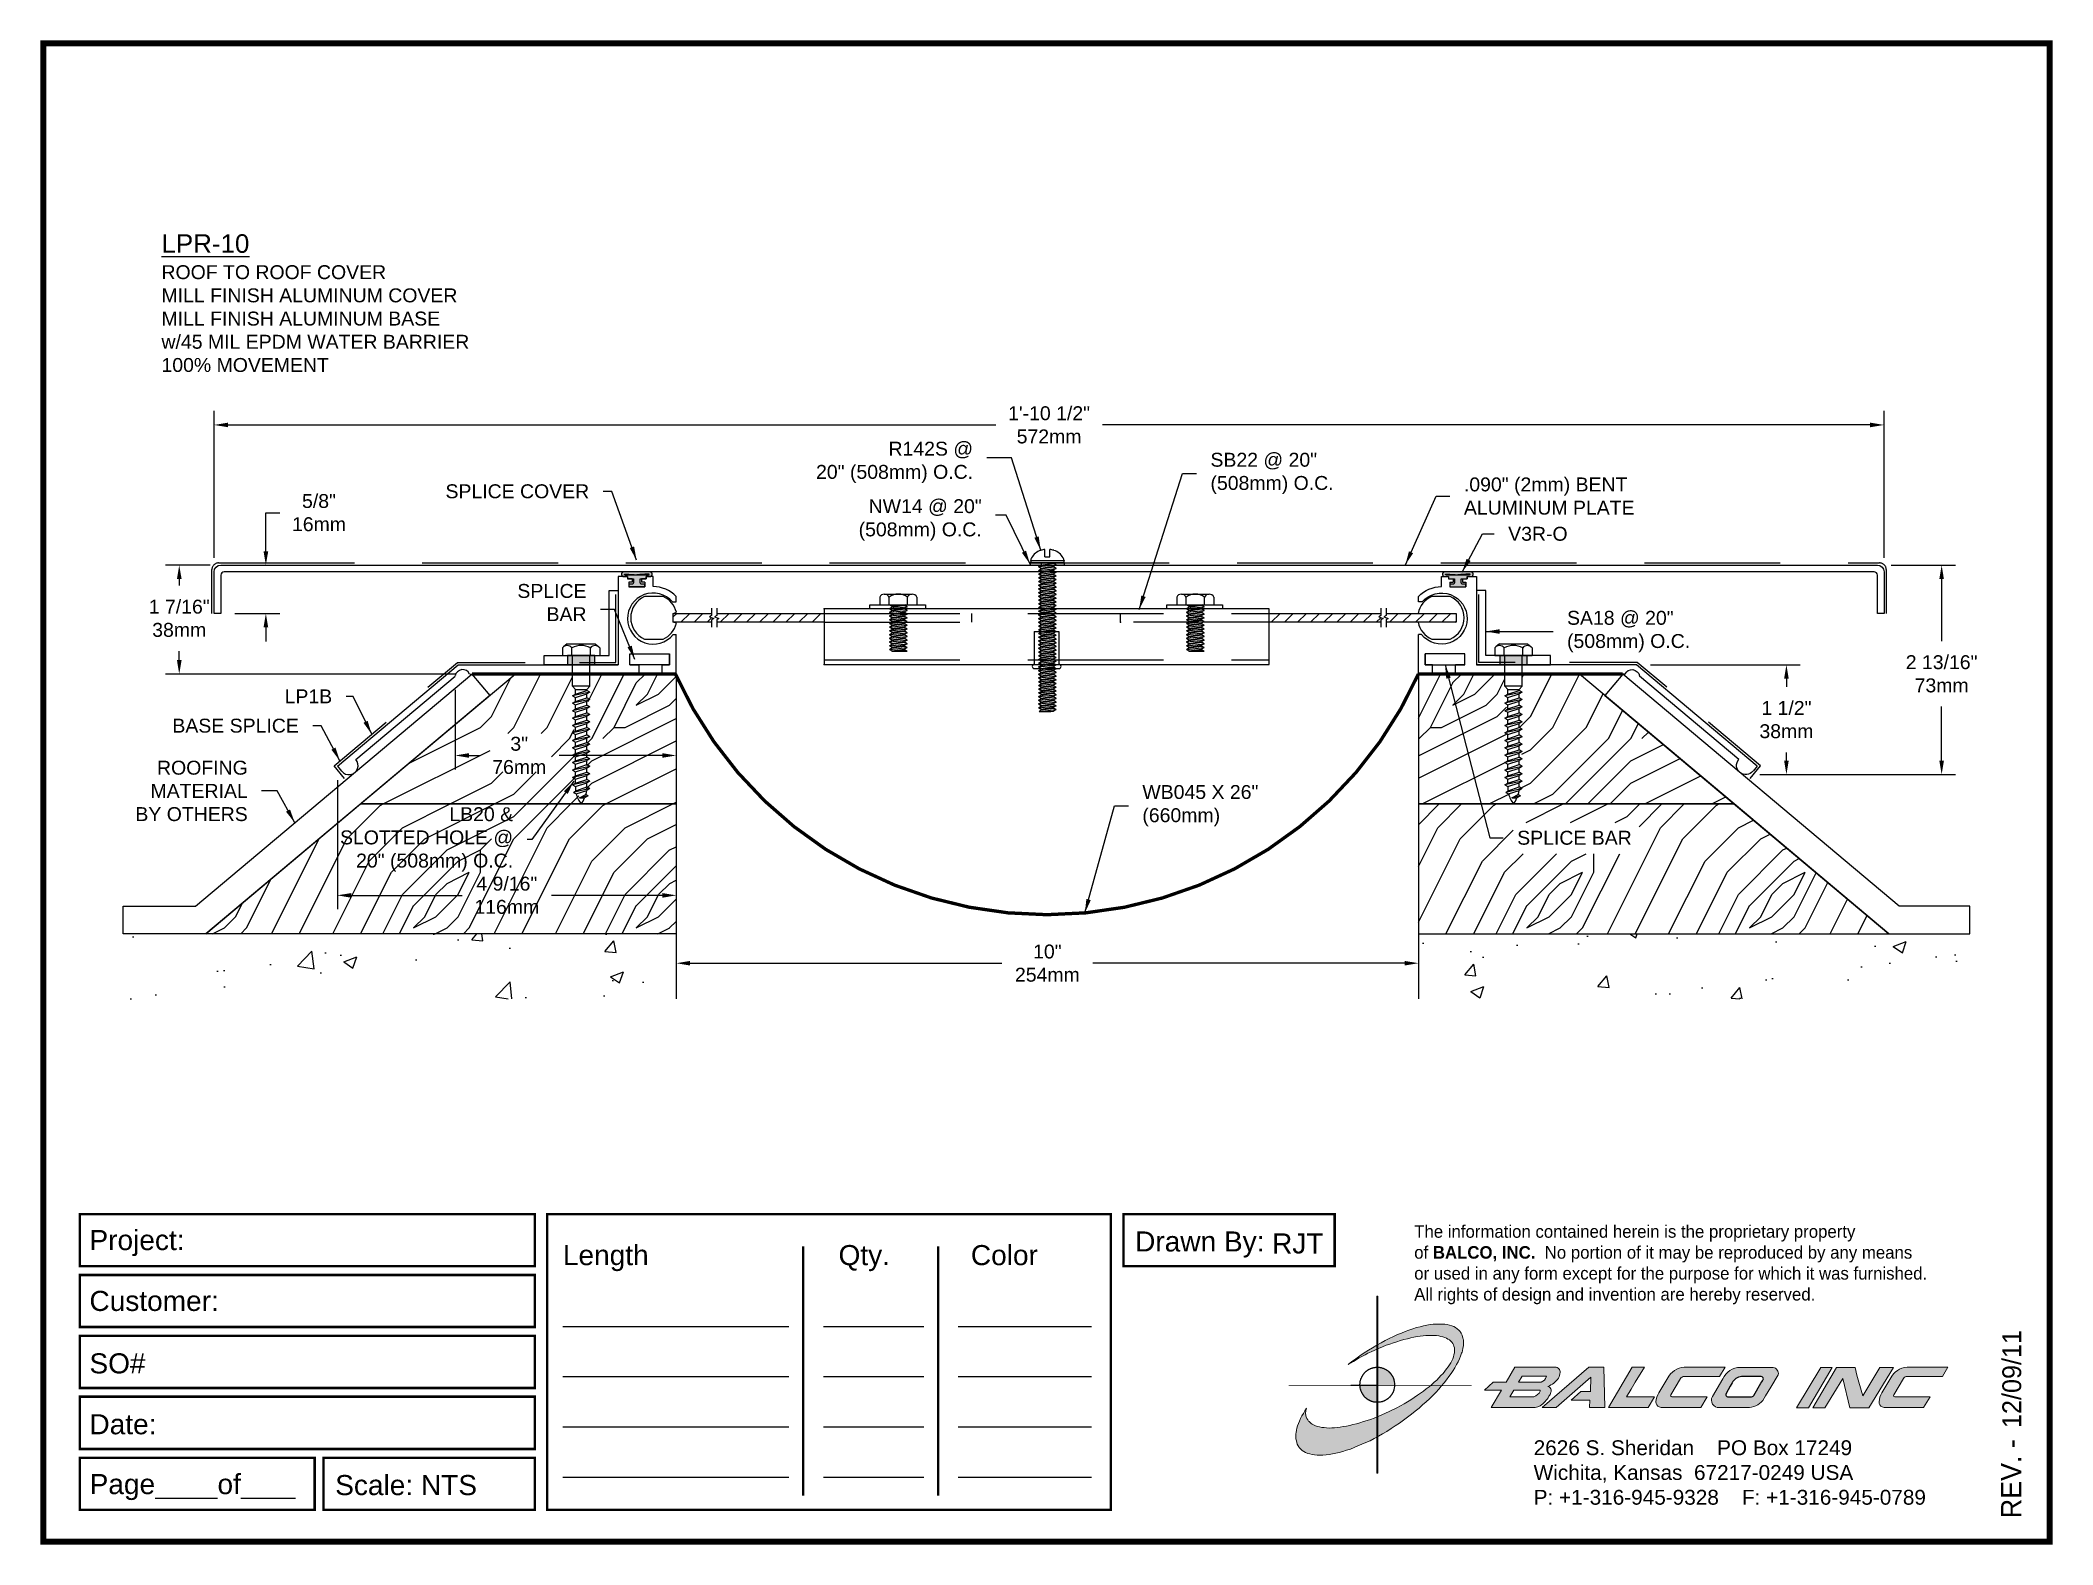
# Paper-space layout 'Layout1' of a CAD drawing. Header units: inches. Extents: x 0 to 10, y 0 to 7.5.
# The model-space entities are those that its viewports show. They can reach past a viewport. Long polylines and large blocks are cut down to what shows.
import ezdxf

# ---------------------------------------------------------------- set-up
doc = ezdxf.new("R2010")
doc.units = ezdxf.units.IN
doc.header["$MEASUREMENT"] = 0
doc.linetypes.add('DASHED2', pattern=[0.375, 0.25, -0.125])
doc.linetypes.add('HIDDEN', pattern=[0.375, 0.25, -0.125])
for name, color, linetype in [('ANCHORS', 4, 'Continuous'), ('Border', 7, 'Continuous'), ('CONDITIONS', 1, 'Continuous'), ('DIMENSIONS', 3, 'Continuous'), ('FILLERS', 2, 'Continuous'), ('METALS', 7, 'Continuous'), ('TEXT', 2, 'Continuous')]:
    doc.layers.add(name, color=color, linetype=linetype)
doc.styles.add('ARIAL', font='arial.ttf')
doc.styles.add('Copyright', font='ERASDEMI.TTF')
doc.dimstyles.new('Arial', dxfattribs={"dimtxt": 0.1875, "dimasz": 0.1875, "dimexe": 0.1875, "dimexo": 0.1875, "dimgap": 0.1875, "dimtad": 0, "dimtih": 1, "dimtoh": 1, "dimdec": 4, "dimzin": 3, "dimdsep": 46, "dimlunit": 4, "dimtxsty": 'ARIAL', "dimcen": 0.125, "dimadec": 0, "dimazin": 0, "dimtfac": 1, "dimtdec": 4, "dimtofl": 0, "dimtmove": 0, "dimatfit": 3, "dimfxl": 0, "dimfrac": 2, "dimtolj": 1, "dimtzin": 0, "dimarcsym": 0})
pattern_1 = [(0, (-3.4, 0.15), (3, 3), [0.15, -2.85]), (90, (-2.2, 1.2), (-3, 3), [0.3, -2.7]), (45, (-2.8, 0.9), (3e-16, 3), [0.2121, -0.6363, 0.2121, -0.4242, 1.485, -1.27294]), (45, (-3.55, 0), (3e-16, 3), [0.21213, -0.42426, 0.21213, -3.39412]), (45, (-2.5, 0.3), (3e-16, 3), [0.2121, -4.0305]), (45, (-2.2, 0.15), (3e-16, 3), [0.2121, -4.0305]), (45, (-2.65, 0.45), (3e-16, 3), [0.2121, -4.0305]), (45, (-2.8, 0.6), (3e-16, 3), [0.42426, -3.8184]), (45, (-2.05, 2.85), (3e-16, 3), [0.4243, -3.8184]), (45, (-3.1, 0.75), (3e-16, 3), [0.8485, -3.3941]), (45, (-3.25, 0.9), (3e-16, 3), [0.8485, -3.3941]), (45, (-1.3, 1.8), (3e-16, 3), [0.8485, -3.3941]), (45, (-3.4, 1.2), (3e-16, 3), [0.6364, -3.60624]), (45, (-4, 1.65), (3e-16, 3), [0.6364, -3.60624]), (45, (-3.7, 1.35), (3e-16, 3), [0.6364, -3.60624]), (45, (-1.75, 2.25), (3e-16, 3), [1.0607, -3.182]), (45, (-2.05, 2.4), (3e-16, 3), [1.06066, -3.182]), (45, (-1.75, 1.65), (3e-16, 3), [1.4849, -2.7577]), (26.565, (-3.1, 0.45), (3, 1e-09), [0.3354, -6.3728]), (26.565, (-2.5, 1.35), (3, 1e-09), [0.3354, -6.3728]), (26.565, (-2.65, 1.05), (3, 1e-09), [0.3354, -6.3728]), (26.565, (-3.25, 0.15), (3, 1e-09), [0.6708, -6.0374]), (26.565, (-2.65, 1.5), (3, 1e-09), [1.00623, -5.702]), (26.565, (-2.95, 1.65), (3, 1e-09), [1.34164, -5.36656]), (26.565, (-3.25, 1.8), (3, 1e-09), [1.34164, -5.36656]), (26.565, (-3.7, 2.7), (3, 1e-09), [1.34164, -5.36656]), (26.565, (-3.7, 2.4), (3, 1e-09), [1.67705, -5.03115]), (26.565, (-3.55, 2.1), (3, 1e-09), [1.67705, -5.03115]), (63.435, (-2.5, 0.9), (2e-10, 3), [0.3354, -6.3728]), (63.435, (-2.95, 0.6), (2e-10, 3), [0.3354, -6.3728]), (63.435, (-3.4, 0.15), (2e-10, 3), [0.6708, -6.0374]), (63.435, (-2.5, 0.6), (2e-10, 3), [0.6708, -6.0374]), (63.435, (-3.7, 0), (2e-10, 3), [1.00623, -5.702]), (63.435, (-4, 0), (2e-10, 3), [1.34164, -5.36656]), (63.435, (-1.3, 0.15), (2e-10, 3), [1.34164, -5.36656]), (63.435, (-2.35, 0.45), (2e-10, 3), [1.34164, -5.36656]), (63.435, (-1.75, 0.15), (2e-10, 3), [1.67705, -5.03115]), (63.435, (-2.05, 0.3), (2e-10, 3), [1.67705, -5.03115])]

psp = doc.layouts.get("Layout1")

# ---------------------------------------------------------------- texts
at = {"insert": (6.843, 1.591), "char_height": 0.0625, "width": 50.295, "attachment_point": 1, "style": 'Copyright'}
psp.add_mtext('The information contained herein is the proprietary property\\Pof {\\fEras Bold ITC|b0|i0|c0|p34;BALCO, INC.}  No portion of it may be reproduced by any means\\Por used in any form except for the purpose for which it was furnished.\\PAll rights of design and invention are hereby reserved.', dxfattribs=at)
at = {"layer": 'Border', "insert": (7.438, 0.52), "char_height": 0.074, "width": 2.3438, "attachment_point": 1, "style": 'ARIAL'}
psp.add_mtext('2626 S. Sheridan    PO Box 17249\\PWichita, Kansas  67217-0249 USA \\PP: +1-316-945-9328    F: +1-316-945-0789', dxfattribs=at)

msp = doc.modelspace()

# ---------------------------------------------------------------- texts
at = {"layer": 'TEXT', "insert": (-3.49511, 12.79543), "char_height": 0.25, "width": 5.28125, "attachment_point": 1, "style": 'ARIAL'}
msp.add_mtext('{\\LLPR-10\\P\\H0.75x;\\lROOF TO ROOF COVER\\PMILL FINISH ALUMINUM COVER\\PMILL FINISH ALUMINUM BASE\\Pw/45 MIL EPDM WATER BARRIER\\P100% MOVEMENT}', dxfattribs=at)
at = {"layer": 'TEXT', "char_height": 0.1875, "style": 'ARIAL'}
for s, insert, attachment_point in [('R142S @\\P20" (508mm) O.C.', (7.44012, 9.72298), 6), ('SB22 @ 20"\\P(508mm) O.C.', (10.63863, 9.5737), 4), ('.090" (2mm) BENT\\PALUMINUM PLATE', (14.05337, 9.26828), 4), ('SPLICE COVER', (2.26742, 9.3322), 6), ('\\A1;NW14 @ 20"\\P(508mm) O.C.', (7.55671, 8.94839), 6), ('V3R-O', (14.65011, 8.75981), 4), ('SPLICE\\PBAR', (2.23164, 7.83489), 6), ('SA18 @ 20"\\P(508mm) O.C.', (15.44299, 7.44461), 4), ('LP1B', (-1.19537, 6.57135), 6), ('BASE SPLICE', (-1.64489, 6.17526), 6), ('ROOFING\\PMATERIAL\\PBY OTHERS', (-2.33295, 5.29655), 6), ('WB045 X 26"\\P(660mm)', (9.72093, 5.09845), 4), (' LB20 &\\PSLOTTED HOLE @\\P20" (508mm) O.C.', (1.24277, 4.64334), 6), ('SPLICE BAR', (14.77171, 4.66538), 4)]:
    msp.add_mtext(s, dxfattribs=dict(at, insert=insert, attachment_point=attachment_point))

# ---------------------------------------------------------------- blocks, each defined once
blk = doc.blocks.new('ACADlogo')
h = blk.add_hatch(color=256)
h.paths.add_polyline_path([(-3.346, 1.223), (-3.351, 1.223), (-3.351, 0.979), (-3.346, 0.982)])
h.paths.add_polyline_path([(-3.346, 0.961), (-3.351, 0.959), (-3.351, 0.868), (-3.346, 0.868)])
h.paths.add_polyline_path([(-3.346, 0.777), (-3.351, 0.777), (-3.351, 0.699), (-3.351, 0.695), (-3.35, 0.695), (-3.346, 0.695)])
h.paths.add_polyline_path([(-3.346, 0.864), (-3.346, 0.868), (-3.35, 0.868), (-3.351, 0.868), (-3.351, 0.777), (-3.346, 0.777), (-3.346, 0.778), (-3.348, 0.778)])
h.paths.add_polyline_path([(-3.346, 0.524), (-3.351, 0.521), (-3.351, 0.342), (-3.346, 0.342)])
h.paths.add_polyline_path([(-3.346, 0.695), (-3.351, 0.695), (-3.351, 0.621), (-3.346, 0.623)])
h.paths.add_polyline_path([(-3.346, 0.623), (-3.351, 0.621), (-3.351, 0.521), (-3.346, 0.524)])
h.paths.add_polyline_path([(-3.346, 0.982), (-3.351, 0.979), (-3.351, 0.959), (-3.346, 0.961)])
h = blk.add_hatch(color=175)
h.paths.add_polyline_path([(-3.518, 0.573), (-3.534, 0.571), (-3.548, 0.569), (-3.562, 0.567), (-3.576, 0.567), (-3.589, 0.566), (-3.602, 0.567), (-3.614, 0.568), (-3.625, 0.569), (-3.636, 0.572), (-3.646, 0.574), (-3.656, 0.577), (-3.664, 0.581), (-3.673, 0.585), (-3.679, 0.589), (-3.685, 0.595), (-3.688, 0.598), (-3.691, 0.6), (-3.695, 0.607), (-3.699, 0.614), (-3.703, 0.621), (-3.704, 0.626), (-3.705, 0.631), (-3.706, 0.637), (-3.706, 0.642), (-3.705, 0.648), (-3.705, 0.653), (-3.703, 0.659), (-3.702, 0.665), (-3.71, 0.652), (-3.717, 0.639), (-3.725, 0.626), (-3.731, 0.613), (-3.737, 0.601), (-3.741, 0.589), (-3.746, 0.577), (-3.749, 0.566), (-3.751, 0.555), (-3.753, 0.544), (-3.754, 0.538), (-3.754, 0.533), (-3.755, 0.523), (-3.754, 0.513), (-3.753, 0.508), (-3.752, 0.503), (-3.75, 0.494), (-3.748, 0.486), (-3.743, 0.477), (-3.74, 0.473), (-3.738, 0.469), (-3.734, 0.465), (-3.73, 0.461), (-3.723, 0.455), (-3.715, 0.449), (-3.706, 0.445), (-3.695, 0.44), (-3.685, 0.437), (-3.674, 0.434), (-3.661, 0.432), (-3.648, 0.431), (-3.634, 0.431), (-3.62, 0.431), (-3.604, 0.433), (-3.588, 0.435), (-3.572, 0.438), (-3.556, 0.441), (-3.538, 0.445), (-3.52, 0.449), (-3.503, 0.456), (-3.483, 0.461), (-3.464, 0.469), (-3.445, 0.477), (-3.426, 0.485), (-3.406, 0.494), (-3.385, 0.503), (-3.364, 0.514), (-3.351, 0.521), (-3.351, 0.621), (-3.364, 0.616), (-3.382, 0.609), (-3.4, 0.603), (-3.418, 0.598), (-3.436, 0.592), (-3.453, 0.587), (-3.47, 0.583), (-3.486, 0.579), (-3.503, 0.576)])
h.paths.add_polyline_path([(-3.215, 0.687), (-3.251, 0.667), (-3.289, 0.649), (-3.327, 0.631), (-3.345, 0.623), (-3.346, 0.623), (-3.346, 0.524), (-3.343, 0.525), (-3.323, 0.537), (-3.302, 0.549), (-3.28, 0.563), (-3.259, 0.577), (-3.238, 0.59), (-3.218, 0.605), (-3.198, 0.62), (-3.179, 0.635), (-3.16, 0.65), (-3.141, 0.665), (-3.123, 0.681), (-3.106, 0.696), (-3.089, 0.712), (-3.074, 0.727), (-3.058, 0.743), (-3.043, 0.759), (-3.03, 0.775), (-3.028, 0.777), (-3.085, 0.777), (-3.091, 0.772), (-3.105, 0.761), (-3.118, 0.75), (-3.134, 0.739), (-3.149, 0.729), (-3.165, 0.718), (-3.182, 0.707), (-3.198, 0.697)])
h.paths.add_polyline_path([(-2.921, 1.009), (-2.922, 1.015), (-2.924, 1.02), (-2.926, 1.029), (-2.931, 1.038), (-2.934, 1.043), (-2.936, 1.047), (-2.94, 1.05), (-2.943, 1.054), (-2.951, 1.06), (-2.959, 1.066), (-2.968, 1.071), (-2.978, 1.075), (-2.989, 1.079), (-3, 1.081), (-3.013, 1.083), (-3.026, 1.084), (-3.04, 1.084), (-3.054, 1.084), (-3.07, 1.083), (-3.085, 1.081), (-3.102, 1.079), (-3.118, 1.075), (-3.136, 1.07), (-3.153, 1.066), (-3.171, 1.06), (-3.191, 1.054), (-3.21, 1.047), (-3.229, 1.039), (-3.248, 1.031), (-3.268, 1.022), (-3.289, 1.012), (-3.31, 1.002), (-3.33, 0.991), (-3.346, 0.982), (-3.346, 0.961), (-3.342, 0.962), (-3.323, 0.971), (-3.305, 0.978), (-3.287, 0.984), (-3.268, 0.991), (-3.251, 0.996), (-3.234, 1.002), (-3.216, 1.007), (-3.199, 1.011), (-3.182, 1.015), (-3.167, 1.018), (-3.15, 1.021), (-3.136, 1.023), (-3.121, 1.025), (-3.107, 1.026), (-3.093, 1.026), (-3.079, 1.027), (-3.067, 1.026), (-3.054, 1.026), (-3.043, 1.025), (-3.032, 1.022), (-3.022, 1.02), (-3.013, 1.016), (-3.004, 1.013), (-2.997, 1.009), (-2.989, 1.005), (-2.983, 0.999), (-2.98, 0.996), (-2.978, 0.994), (-2.973, 0.987), (-2.969, 0.981), (-2.967, 0.973), (-2.965, 0.965), (-2.964, 0.957), (-2.964, 0.949), (-2.964, 0.944), (-2.965, 0.94), (-2.967, 0.93), (-2.969, 0.921), (-2.973, 0.911), (-2.978, 0.901), (-2.983, 0.891), (-2.989, 0.881), (-2.996, 0.871), (-3.004, 0.86), (-3.012, 0.849), (-3.021, 0.838), (-3.032, 0.827), (-3.042, 0.816), (-3.053, 0.805), (-3.065, 0.794), (-3.077, 0.783), (-3.085, 0.777), (-3.028, 0.777), (-3.016, 0.791), (-3.004, 0.806), (-2.992, 0.822), (-2.981, 0.837), (-2.971, 0.852), (-2.962, 0.866), (-2.954, 0.882), (-2.946, 0.896), (-2.939, 0.91), (-2.934, 0.924), (-2.929, 0.938), (-2.926, 0.944), (-2.925, 0.951), (-2.922, 0.963), (-2.92, 0.975), (-2.92, 0.982), (-2.919, 0.987), (-2.92, 0.999), (-2.92, 1.005)])
h.paths.add_polyline_path([(-3.372, 0.966), (-3.393, 0.953), (-3.415, 0.94), (-3.435, 0.925), (-3.455, 0.911), (-3.475, 0.897), (-3.494, 0.882), (-3.468, 0.898), (-3.439, 0.915), (-3.41, 0.93), (-3.396, 0.938), (-3.38, 0.945), (-3.351, 0.959), (-3.351, 0.979)])
h = blk.add_hatch(color=256)
h.paths.add_polyline_path([(-3.268, 0.814), (-3.27, 0.819), (-3.273, 0.824), (-3.276, 0.828), (-3.279, 0.833), (-3.282, 0.837), (-3.286, 0.841), (-3.29, 0.845), (-3.294, 0.849), (-3.298, 0.852), (-3.303, 0.855), (-3.308, 0.858), (-3.313, 0.86), (-3.318, 0.863), (-3.323, 0.864), (-3.328, 0.866), (-3.334, 0.867), (-3.339, 0.868), (-3.345, 0.868), (-3.346, 0.868), (-3.346, 0.777), (-3.335, 0.777), (-3.262, 0.777), (-3.262, 0.781), (-3.262, 0.787), (-3.263, 0.792), (-3.264, 0.798), (-3.265, 0.803), (-3.266, 0.808)])
h.paths.add_polyline_path([(-3.351, 0.777), (-3.436, 0.777), (-3.435, 0.773), (-3.435, 0.768), (-3.434, 0.762), (-3.432, 0.757), (-3.431, 0.752), (-3.428, 0.747), (-3.426, 0.742), (-3.423, 0.737), (-3.42, 0.732), (-3.417, 0.728), (-3.414, 0.723), (-3.41, 0.719), (-3.406, 0.716), (-3.401, 0.712), (-3.397, 0.709), (-3.392, 0.706), (-3.387, 0.704), (-3.382, 0.701), (-3.377, 0.699), (-3.372, 0.698), (-3.367, 0.696), (-3.361, 0.695), (-3.356, 0.695), (-3.351, 0.695)])
h.paths.add_polyline_path([(-3.346, 0.868), (-3.35, 0.868), (-3.351, 0.868), (-3.351, 0.777), (-3.346, 0.777)])
h = blk.add_hatch(color=256)
h.paths.add_polyline_path([(-2.438, 0.844, 0.412988), (-2.461, 0.869), (-2.663, 0.869), (-2.707, 0.794), (-2.771, 0.794), (-2.815, 0.755), (-2.73, 0.755), (-2.781, 0.668), (-2.563, 0.668, 0.107996), (-2.538, 0.677, 0.108939), (-2.494, 0.724, 0.080345), (-2.483, 0.745, 0.419497), (-2.499, 0.773, 0.149928), (-2.447, 0.815, 0.134283)])
h.paths.add_polyline_path([(-2.507, 0.821, -0.209012), (-2.532, 0.794), (-2.538, 0.794), (-2.646, 0.794), (-2.627, 0.825), (-2.51, 0.825, -0.56619)], flags=16)
h.paths.add_polyline_path([(-2.538, 0.75, -0.241309), (-2.569, 0.722), (-2.688, 0.722), (-2.669, 0.755), (-2.541, 0.755, -0.56619)], flags=16)
for points in [[(-2.285, 0.819), (-2.287, 0.748), (-2.335, 0.748), (-2.383, 0.705), (-2.29, 0.705), (-2.292, 0.668), (-2.215, 0.668), (-2.221, 0.869), (-2.295, 0.869), (-2.527, 0.668), (-2.458, 0.668)], [(-2.018, 0.869), (-2.079, 0.869), (-2.198, 0.668), (-2, 0.668), (-1.968, 0.722), (-2.107, 0.722), (-2.085, 0.759), (-2.064, 0.794)], [(-1.617, 0.869), (-1.807, 0.869, 0.270182), (-1.896, 0.825), (-1.946, 0.742, 0.109019), (-1.961, 0.695, 0.340665), (-1.945, 0.672, 0.129907), (-1.923, 0.668), (-1.738, 0.668), (-1.706, 0.722), (-1.878, 0.722), (-1.882, 0.722, -0.601242), (-1.887, 0.731), (-1.838, 0.813, -0.253048), (-1.821, 0.823), (-1.645, 0.823)], [(-1.083, 0.867), (-1.14, 0.867), (-1.261, 0.667), (-1.26, 0.667), (-1.202, 0.667)], [(-0.96, 0.83), (-0.969, 0.867), (-1.061, 0.867), (-1.179, 0.667), (-1.12, 0.667), (-1.031, 0.812), (-0.995, 0.667), (-0.9, 0.667), (-0.778, 0.867), (-0.846, 0.867), (-0.931, 0.727), (-0.951, 0.795)], [(-0.507, 0.869), (-0.697, 0.869, 0.270182), (-0.786, 0.825), (-0.836, 0.742, 0.109019), (-0.85, 0.695, 0.340665), (-0.835, 0.672, 0.129907), (-0.812, 0.668), (-0.628, 0.668), (-0.595, 0.722), (-0.768, 0.722), (-0.772, 0.722, -0.601242), (-0.777, 0.731), (-0.728, 0.813, -0.253048), (-0.71, 0.823), (-0.534, 0.823)], [(-3.346, 0.623), (-3.351, 0.621), (-3.351, 0.521), (-3.346, 0.524)]]:
    blk.add_hatch(color=256).paths.add_polyline_path(points)
h = blk.add_hatch(color=256)
h.paths.add_polyline_path([(-1.377, 0.868), (-1.383, 0.868), (-1.383, 0.868), (-1.44, 0.868), (-1.492, 0.868), (-1.541, 0.868, 0.297712), (-1.628, 0.811), (-1.68, 0.723, 0.585116), (-1.646, 0.668), (-1.506, 0.668, 0.210586), (-1.429, 0.703), (-1.415, 0.726), (-1.389, 0.769), (-1.352, 0.831, 0.4352)])
h.paths.add_polyline_path([(-1.437, 0.823, -0.603783), (-1.428, 0.805), (-1.431, 0.801), (-1.434, 0.796), (-1.438, 0.789), (-1.474, 0.728, -0.229001), (-1.489, 0.722), (-1.494, 0.722), (-1.501, 0.722), (-1.597, 0.722), (-1.604, 0.722, -0.492401), (-1.613, 0.734), (-1.601, 0.757), (-1.591, 0.775), (-1.582, 0.791, -0.238368), (-1.535, 0.823)], flags=16)
for q in [(-3.48, 0.777), (-3.351, 0.642)]:
    blk.add_line((-3.351, 0.777), q)
at = {"color": 7, "lineweight": 0}
for points in [[(-3.351, 1.223), (-3.346, 1.223), (-3.346, 0.342), (-3.351, 0.342), (-3.351, 1.223)], [(-2.292, 0.668), (-2.215, 0.668), (-2.221, 0.869), (-2.295, 0.869), (-2.527, 0.668), (-2.458, 0.668), (-2.285, 0.819), (-2.287, 0.748), (-2.286, 0.748), (-2.335, 0.748), (-2.383, 0.705), (-2.29, 0.705), (-2.292, 0.668), (-2.292, 0.668)], [(-2.198, 0.668), (-2.079, 0.869), (-2.018, 0.869), (-2.064, 0.794), (-2.085, 0.759), (-2.107, 0.722), (-1.968, 0.722), (-2, 0.668), (-2.198, 0.668), (-2.198, 0.668)], [(-1.383, 0.868), (-1.383, 0.868)], [(-1.261, 0.667), (-1.14, 0.867), (-1.083, 0.867), (-1.202, 0.667), (-1.26, 0.667), (-1.261, 0.667), (-1.261, 0.667)], [(-0.9, 0.667), (-0.995, 0.667), (-1.031, 0.812), (-1.12, 0.667), (-1.179, 0.667), (-1.061, 0.867), (-0.969, 0.867), (-0.96, 0.83), (-0.951, 0.795), (-0.931, 0.727), (-0.846, 0.867), (-0.778, 0.867), (-0.9, 0.667), (-0.9, 0.667)]]:
    blk.add_lwpolyline(points, dxfattribs=at)
at = {"color": 175, "lineweight": 0}
blk.add_lwpolyline([(-2.926, 1.029), (-2.924, 1.02), (-2.922, 1.015), (-2.921, 1.009), (-2.92, 1.005), (-2.92, 0.999), (-2.919, 0.987), (-2.92, 0.982), (-2.92, 0.975), (-2.922, 0.963), (-2.925, 0.951), (-2.926, 0.944), (-2.929, 0.938), (-2.934, 0.924), (-2.939, 0.91), (-2.946, 0.896), (-2.954, 0.882), (-2.962, 0.866), (-2.971, 0.852), (-2.981, 0.837), (-2.992, 0.822), (-3.004, 0.806), (-3.016, 0.791), (-3.03, 0.775), (-3.043, 0.759), (-3.058, 0.743), (-3.074, 0.727), (-3.089, 0.712), (-3.106, 0.696), (-3.123, 0.681), (-3.141, 0.665), (-3.16, 0.65), (-3.179, 0.635), (-3.198, 0.62), (-3.218, 0.605), (-3.238, 0.59), (-3.259, 0.577), (-3.28, 0.563), (-3.302, 0.549), (-3.323, 0.537), (-3.343, 0.525), (-3.364, 0.514), (-3.385, 0.503), (-3.406, 0.494), (-3.426, 0.485), (-3.445, 0.477), (-3.464, 0.469), (-3.483, 0.461), (-3.503, 0.456), (-3.52, 0.449), (-3.538, 0.445), (-3.556, 0.441), (-3.572, 0.438), (-3.588, 0.435), (-3.604, 0.433), (-3.62, 0.431), (-3.634, 0.431), (-3.648, 0.431), (-3.661, 0.432), (-3.674, 0.434), (-3.685, 0.437), (-3.695, 0.44), (-3.706, 0.445), (-3.715, 0.449), (-3.723, 0.455), (-3.73, 0.461), (-3.734, 0.465), (-3.738, 0.469), (-3.74, 0.473), (-3.743, 0.477), (-3.748, 0.486), (-3.75, 0.494), (-3.752, 0.503), (-3.753, 0.508), (-3.754, 0.513), (-3.755, 0.523), (-3.754, 0.533), (-3.754, 0.538), (-3.753, 0.544), (-3.751, 0.555), (-3.749, 0.566), (-3.746, 0.577), (-3.741, 0.589), (-3.737, 0.601), (-3.731, 0.613), (-3.725, 0.626), (-3.717, 0.639), (-3.71, 0.652), (-3.702, 0.665), (-3.703, 0.659), (-3.705, 0.653), (-3.705, 0.648), (-3.706, 0.642), (-3.706, 0.637), (-3.705, 0.631), (-3.704, 0.626), (-3.703, 0.621), (-3.699, 0.614), (-3.695, 0.607), (-3.691, 0.6), (-3.688, 0.598), (-3.685, 0.595), (-3.679, 0.589), (-3.673, 0.585), (-3.664, 0.581), (-3.656, 0.577), (-3.646, 0.574), (-3.636, 0.572), (-3.625, 0.569), (-3.614, 0.568), (-3.602, 0.567), (-3.589, 0.566), (-3.576, 0.567), (-3.562, 0.567), (-3.548, 0.569), (-3.534, 0.571), (-3.518, 0.573), (-3.503, 0.576), (-3.486, 0.579), (-3.47, 0.583), (-3.453, 0.587), (-3.436, 0.592), (-3.418, 0.598), (-3.4, 0.603), (-3.382, 0.609), (-3.364, 0.616), (-3.345, 0.623), (-3.327, 0.631), (-3.289, 0.649), (-3.251, 0.667), (-3.215, 0.687), (-3.198, 0.697), (-3.182, 0.707), (-3.165, 0.718), (-3.149, 0.729), (-3.134, 0.739), (-3.118, 0.75), (-3.105, 0.761), (-3.091, 0.772), (-3.077, 0.783), (-3.065, 0.794), (-3.053, 0.805), (-3.042, 0.816), (-3.032, 0.827), (-3.021, 0.838), (-3.012, 0.849), (-3.004, 0.86), (-2.996, 0.871), (-2.989, 0.881), (-2.983, 0.891), (-2.978, 0.901), (-2.973, 0.911), (-2.969, 0.921), (-2.967, 0.93), (-2.965, 0.94), (-2.964, 0.944), (-2.964, 0.949), (-2.964, 0.957), (-2.965, 0.965), (-2.967, 0.973), (-2.969, 0.981), (-2.973, 0.987), (-2.978, 0.994), (-2.98, 0.996), (-2.983, 0.999), (-2.989, 1.005), (-2.997, 1.009), (-3.004, 1.013), (-3.013, 1.016), (-3.022, 1.02), (-3.032, 1.022), (-3.043, 1.025), (-3.054, 1.026), (-3.067, 1.026), (-3.079, 1.027), (-3.093, 1.026), (-3.107, 1.026), (-3.121, 1.025), (-3.136, 1.023), (-3.15, 1.021), (-3.167, 1.018), (-3.182, 1.015), (-3.199, 1.011), (-3.216, 1.007), (-3.234, 1.002), (-3.251, 0.996), (-3.268, 0.991), (-3.287, 0.984), (-3.305, 0.978), (-3.323, 0.971), (-3.342, 0.962), (-3.38, 0.945), (-3.396, 0.938), (-3.41, 0.93), (-3.439, 0.915), (-3.468, 0.898), (-3.494, 0.882), (-3.475, 0.897), (-3.455, 0.911), (-3.435, 0.925), (-3.415, 0.94), (-3.393, 0.953), (-3.372, 0.966), (-3.351, 0.979), (-3.33, 0.991), (-3.31, 1.002), (-3.289, 1.012), (-3.268, 1.022), (-3.248, 1.031), (-3.229, 1.039), (-3.21, 1.047), (-3.191, 1.054), (-3.171, 1.06), (-3.153, 1.066), (-3.136, 1.07), (-3.118, 1.075), (-3.102, 1.079), (-3.085, 1.081), (-3.07, 1.083), (-3.054, 1.084), (-3.04, 1.084), (-3.026, 1.084), (-3.013, 1.083), (-3, 1.081), (-2.989, 1.079), (-2.978, 1.075), (-2.968, 1.071), (-2.959, 1.066), (-2.951, 1.06), (-2.943, 1.054), (-2.94, 1.05), (-2.936, 1.047), (-2.934, 1.043), (-2.931, 1.038), (-2.926, 1.029), (-2.926, 1.029)], dxfattribs=at)
at = {"color": 7, "lineweight": 0, "const_width": 0.0064}
blk.add_lwpolyline([(-3.262, 0.781), (-3.262, 0.787), (-3.263, 0.792), (-3.264, 0.798), (-3.265, 0.803), (-3.266, 0.808), (-3.268, 0.814), (-3.27, 0.819), (-3.273, 0.824), (-3.276, 0.828), (-3.279, 0.833), (-3.282, 0.837), (-3.286, 0.841), (-3.29, 0.845), (-3.294, 0.849), (-3.298, 0.852), (-3.303, 0.855), (-3.308, 0.858), (-3.313, 0.86), (-3.318, 0.863), (-3.323, 0.864), (-3.328, 0.866), (-3.334, 0.867), (-3.339, 0.868), (-3.345, 0.868), (-3.35, 0.868), (-3.356, 0.868), (-3.361, 0.867), (-3.367, 0.866), (-3.372, 0.865), (-3.377, 0.863), (-3.382, 0.862), (-3.387, 0.859), (-3.392, 0.857), (-3.397, 0.854), (-3.401, 0.851), (-3.406, 0.847), (-3.41, 0.843), (-3.414, 0.839), (-3.417, 0.835), (-3.42, 0.831), (-3.423, 0.826), (-3.426, 0.821), (-3.428, 0.816), (-3.431, 0.811), (-3.432, 0.806), (-3.434, 0.801), (-3.435, 0.795), (-3.435, 0.79), (-3.436, 0.784), (-3.436, 0.779), (-3.435, 0.773), (-3.435, 0.768), (-3.434, 0.762), (-3.432, 0.757), (-3.431, 0.752), (-3.428, 0.747), (-3.426, 0.742), (-3.423, 0.737), (-3.42, 0.732), (-3.417, 0.728), (-3.414, 0.723), (-3.41, 0.719), (-3.406, 0.716), (-3.401, 0.712), (-3.397, 0.709), (-3.392, 0.706), (-3.387, 0.704), (-3.382, 0.701), (-3.377, 0.699), (-3.372, 0.698), (-3.367, 0.696), (-3.361, 0.695), (-3.356, 0.695), (-3.35, 0.695), (-3.345, 0.695), (-3.339, 0.695), (-3.334, 0.696), (-3.328, 0.697), (-3.323, 0.698), (-3.318, 0.7), (-3.313, 0.702), (-3.308, 0.705), (-3.303, 0.708), (-3.298, 0.711), (-3.294, 0.714), (-3.29, 0.718), (-3.286, 0.721), (-3.282, 0.726), (-3.279, 0.73), (-3.276, 0.734), (-3.273, 0.739), (-3.27, 0.744), (-3.268, 0.749), (-3.266, 0.754), (-3.265, 0.76), (-3.264, 0.765), (-3.263, 0.77), (-3.262, 0.776), (-3.262, 0.781)], dxfattribs=at)
at = {"color": 7, "lineweight": 0}
for points in [[(-2.447, 0.815, 0.130368), (-2.438, 0.843, 0.448367), (-2.463, 0.869), (-2.663, 0.869), (-2.707, 0.794), (-2.771, 0.794), (-2.815, 0.755), (-2.73, 0.755), (-2.781, 0.668), (-2.563, 0.668, 0.107996), (-2.538, 0.677, 0.108939), (-2.494, 0.724, 0.077395), (-2.484, 0.744, 0.430878), (-2.499, 0.773, 0.149928)], [(-2.507, 0.821, -0.209012), (-2.532, 0.794), (-2.538, 0.794), (-2.646, 0.794), (-2.627, 0.825), (-2.512, 0.825), (-2.509, 0.825, -0.531288)], [(-1.838, 0.813), (-1.887, 0.731, 0.587385), (-1.882, 0.722), (-1.878, 0.722), (-1.706, 0.722), (-1.738, 0.668), (-1.923, 0.668, -0.129907), (-1.945, 0.672, -0.349839), (-1.961, 0.696, -0.107341), (-1.946, 0.742), (-1.896, 0.825, -0.270182), (-1.807, 0.869), (-1.617, 0.869), (-1.645, 0.823), (-1.821, 0.823, 0.252436)], [(-1.68, 0.723, 0.585116), (-1.646, 0.668), (-1.506, 0.668, 0.210586), (-1.429, 0.703), (-1.415, 0.726), (-1.389, 0.769), (-1.352, 0.831, 0.4352), (-1.377, 0.868), (-1.383, 0.868), (-1.383, 0.868), (-1.44, 0.868), (-1.492, 0.868), (-1.541, 0.868, 0.297712), (-1.628, 0.811)], [(-0.728, 0.813), (-0.777, 0.731, 0.587385), (-0.772, 0.722), (-0.768, 0.722), (-0.595, 0.722), (-0.628, 0.668), (-0.812, 0.668, -0.129907), (-0.835, 0.672, -0.349839), (-0.85, 0.696, -0.107341), (-0.836, 0.742), (-0.786, 0.825, -0.270182), (-0.697, 0.869), (-0.507, 0.869), (-0.534, 0.823), (-0.71, 0.823, 0.252436)], [(-2.569, 0.722), (-2.688, 0.722), (-2.669, 0.755), (-2.543, 0.755), (-2.54, 0.755, -0.531288), (-2.538, 0.75, -0.241309)]]:
    blk.add_lwpolyline(points, format="xyb", close=True, dxfattribs=at)
blk.add_lwpolyline([(-1.437, 0.823), (-1.535, 0.823, 0.238368), (-1.582, 0.791), (-1.591, 0.775), (-1.601, 0.757), (-1.613, 0.734, 0.490298), (-1.604, 0.722), (-1.597, 0.722), (-1.501, 0.722), (-1.494, 0.722), (-1.489, 0.722, 0.229001), (-1.474, 0.728), (-1.438, 0.789), (-1.434, 0.796), (-1.431, 0.801), (-1.428, 0.805, 0.603783)], format="xyb", close=True)
blk.add_lwpolyline([(-2.879, 0.777, 0.00455, 0.00455, 0), (-3.791, 0.777, 0.00183, 0.00183, 0), (-3.791, 0.777, 0.00183, 0.00183, 0)], format="xyseb", dxfattribs=at)
blk = doc.blocks.new('Quantity Data')
at = {"layer": 'Border', "color": 253}
for p, q in [((2.755, 1.254), (3.881, 1.254)), ((4.054, 1.254), (4.553, 1.254)), ((4.725, 1.254), (5.389, 1.254)), ((2.755, 1.004), (3.881, 1.004)), ((4.054, 1.004), (4.553, 1.004)), ((4.725, 1.004), (5.389, 1.004)), ((2.755, 0.754), (3.881, 0.754)), ((4.054, 0.754), (4.553, 0.754)), ((4.725, 0.754), (5.389, 0.754)), ((2.755, 0.504), (3.881, 0.504)), ((4.054, 0.504), (4.553, 0.504)), ((4.725, 0.504), (5.389, 0.504))]:
    blk.add_line(p, q, dxfattribs=at)
at = {"layer": 'Border', "const_width": 0.0125}
blk.add_lwpolyline([(5.485, 0.341), (2.678, 0.341), (2.678, 1.813), (5.485, 1.813)], close=True, dxfattribs=at)
for points in [[(3.953, 1.653), (3.953, 0.412)], [(4.625, 1.653), (4.625, 0.412)]]:
    blk.add_lwpolyline(points, dxfattribs=at)
at = {"layer": 'Border', "style": 'ARIAL'}
for s, p in [('Length', (2.756, 1.559)), ('Qty.', (4.129, 1.559)), ('Color', (4.788, 1.559))]:
    blk.add_text(s, height=0.1, dxfattribs=at).set_placement(p)
blk = doc.blocks.new('Drawn By')
at = {"layer": 'Border', "const_width": 0.0125}
blk.add_lwpolyline([(5.38, 1.813), (6.432, 1.813), (6.432, 1.554), (5.38, 1.554)], close=True, dxfattribs=at)
at = {"layer": 'Border', "style": 'ARIAL'}
blk.add_text('Drawn By: ', height=0.1, dxfattribs=at).set_placement((5.438, 1.627))
blk.add_attdef('XXX', (6.12, 1.617), '', height=0.1, dxfattribs=at)
blk = doc.blocks.new('Project Info')
at = {"layer": 'Border', "const_width": 0.0125}
for points in [[(0.182, 1.813), (2.448, 1.813), (2.448, 1.554), (0.182, 1.554)], [(0.182, 1.51), (2.448, 1.51), (2.448, 1.251), (0.182, 1.251)], [(0.182, 1.207), (2.448, 1.207), (2.448, 0.947), (0.182, 0.947)], [(0.182, 0.904), (2.448, 0.904), (2.448, 0.644), (0.182, 0.644)], [(0.182, 0.6), (1.352, 0.6), (1.352, 0.341), (0.182, 0.341)], [(1.396, 0.6), (2.448, 0.6), (2.448, 0.341), (1.396, 0.341)]]:
    blk.add_lwpolyline(points, close=True, dxfattribs=at)
at = {"layer": 'Border', "style": 'ARIAL'}
for s, p in [('Project:', (0.23, 1.634)), ('Customer:', (0.23, 1.331)), ('SO#', (0.23, 1.02)), ('Date:', (0.23, 0.717)), ('Page%%u        %%uof%%u       ', (0.231, 0.419)), ('Scale: NTS', (1.454, 0.414))]:
    blk.add_text(s, height=0.1, dxfattribs=at).set_placement(p)
blk = doc.blocks.new('REV')
at = {"style": 'Copyright'}
blk.add_text('REV. -', height=0.1, rotation=90, dxfattribs=at).set_placement((-0.142, 0.117))
at = {"style": 'Copyright', "flags": 4}
blk.add_attdef('REVISIONDATE', (-0.142, 0.566), '', height=0.0938, rotation=90, dxfattribs=at)
blk = doc.blocks.new('*D0')
at = {"layer": 'Defpoints', "color": 0}
for p in [(-2.651, 8.339), (-3.256, 6.872), (0.657, 6.872)]:
    blk.add_point(p, dxfattribs=at)
at = {"layer": 'DIMENSIONS', "color": 0, "lineweight": -2}
for p, q in [((-2.838, 8.339), (-3.443, 8.339)), ((-3.256, 8.151), (-3.256, 8.063)), ((-3.256, 7.06), (-3.256, 7.181)), ((0.47, 6.872), (-3.443, 6.872))]:
    blk.add_line(p, q, dxfattribs=at)
at = {"layer": 'DIMENSIONS', "color": 0}
for points in [[(-3.287, 8.151), (-3.224, 8.151), (-3.256, 8.339)], [(-3.287, 7.06), (-3.224, 7.06), (-3.256, 6.872)]]:
    blk.add_solid(points, dxfattribs=at)
at = {"layer": 'DIMENSIONS', "color": 0, "insert": (-3.256, 7.622), "char_height": 0.1875, "attachment_point": 5, "style": 'ARIAL'}
blk.add_mtext('\\A1;1 7/16"\\P38mm', dxfattribs=at)
blk = doc.blocks.new('*D1')
at = {"layer": 'Defpoints', "color": 0}
for p in [(-2.651, 8.339), (-2.696, 7.686), (-2.089, 7.686)]:
    blk.add_point(p, dxfattribs=at)
at = {"layer": 'DIMENSIONS', "color": 0, "lineweight": -2}
for p, q in [((-2.089, 8.526), (-2.089, 9.045)), ((-2.089, 9.045), (-1.901, 9.045)), ((-2.463, 8.339), (-1.901, 8.339)), ((-2.508, 7.686), (-1.901, 7.686)), ((-2.089, 7.499), (-2.089, 7.311))]:
    blk.add_line(p, q, dxfattribs=at)
at = {"layer": 'DIMENSIONS', "color": 0}
for points in [[(-2.12, 8.526), (-2.057, 8.526), (-2.089, 8.339)], [(-2.12, 7.499), (-2.057, 7.499), (-2.089, 7.686)]]:
    blk.add_solid(points, dxfattribs=at)
at = {"layer": 'DIMENSIONS', "color": 0, "insert": (-1.373, 9.045), "char_height": 0.1875, "attachment_point": 5, "style": 'ARIAL'}
blk.add_mtext('\\A1;5/8"\\P16mm', dxfattribs=at)
blk = doc.blocks.new('*D2')
at = {"layer": 'Defpoints', "color": 0}
for p in [(3.441, 3.54), (13.441, 3.54), (13.441, 2.977)]:
    blk.add_point(p, dxfattribs=at)
at = {"layer": 'DIMENSIONS', "color": 0, "lineweight": -2}
for p, q in [((3.441, 3.353), (3.441, 2.79)), ((13.441, 3.353), (13.441, 2.79)), ((3.628, 2.977), (7.829, 2.977)), ((13.253, 2.977), (9.052, 2.977))]:
    blk.add_line(p, q, dxfattribs=at)
at = {"layer": 'DIMENSIONS', "color": 0}
for points in [[(3.628, 3.008), (3.628, 2.946), (3.441, 2.977)], [(13.253, 3.008), (13.253, 2.946), (13.441, 2.977)]]:
    blk.add_solid(points, dxfattribs=at)
at = {"layer": 'DIMENSIONS', "color": 0, "insert": (8.441, 2.977), "char_height": 0.1875, "attachment_point": 5, "style": 'ARIAL'}
blk.add_mtext('\\A1;10"\\P254mm', dxfattribs=at)
blk = doc.blocks.new('NW14')
blk.add_hatch(color=256).paths.add_polyline_path([(0.2325, -0.03), (0.2325, 0), (-0.2325, 0), (-0.2325, -0.03)])
blk.add_lwpolyline([(-0.2325, -0.03), (0.2325, -0.03), (0.2325, 0), (-0.2325, 0)], close=True)
blk = doc.blocks.new('LB20')
for p, q in [((-0.25, 0.102), (-0.25, 0)), ((-0.25, 0), (0.25, 0)), ((-0.19, 0.156), (-0.238, 0.116)), ((-0.19, 0.156), (0.19, 0.156)), ((-0.125, 0), (-0.125, 0.102)), ((-0.117, -0.412), (-0.117, 0)), ((0.117, -0.412), (0.117, 0)), ((0.125, 0), (0.125, 0.102)), ((0.19, 0.156), (0.238, 0.116)), ((0.25, 0.102), (0.25, 0)), ((-0.078, -0.458), (-0.117, -0.412)), ((0.117, -0.412), (-0.117, -0.412)), ((0.117, -0.494), (-0.117, -0.544)), ((-0.117, -0.544), (-0.078, -0.521)), ((-0.078, -0.521), (-0.078, -0.458)), ((-0.078, -0.458), (0.078, -0.458)), ((-0.078, -0.521), (0.078, -0.471)), ((-0.078, -0.566), (0.078, -0.516)), ((0.078, -0.458), (0.117, -0.412)), ((0.078, -0.471), (0.078, -0.458)), ((0.117, -0.494), (0.078, -0.471)), ((0.117, -0.494), (0.078, -0.516)), ((0.078, -0.571), (0.078, -0.516)), ((-0.117, -0.544), (-0.078, -0.566)), ((0.117, -0.594), (-0.117, -0.644)), ((-0.117, -0.644), (-0.078, -0.621)), ((-0.117, -0.644), (-0.078, -0.666)), ((0.117, -0.694), (-0.117, -0.744)), ((-0.117, -0.744), (-0.078, -0.721)), ((-0.117, -0.744), (-0.078, -0.766)), ((0.117, -0.794), (-0.117, -0.844)), ((-0.078, -0.621), (-0.078, -0.566)), ((-0.078, -0.621), (0.078, -0.571)), ((-0.078, -0.666), (0.078, -0.616)), ((-0.078, -0.721), (-0.078, -0.666)), ((-0.078, -0.721), (0.078, -0.671)), ((-0.078, -0.766), (0.078, -0.716)), ((-0.078, -0.821), (-0.078, -0.766)), ((-0.078, -0.821), (0.078, -0.771)), ((0.117, -0.594), (0.078, -0.571)), ((0.117, -0.594), (0.078, -0.616)), ((0.078, -0.671), (0.078, -0.616)), ((0.117, -0.694), (0.078, -0.671)), ((0.117, -0.694), (0.078, -0.716)), ((0.078, -0.771), (0.078, -0.716)), ((0.117, -0.794), (0.078, -0.771)), ((0.117, -0.794), (0.078, -0.816)), ((-0.117, -0.844), (-0.078, -0.821)), ((-0.117, -0.844), (-0.078, -0.866)), ((0.117, -0.894), (-0.117, -0.944)), ((-0.117, -0.944), (-0.078, -0.921)), ((-0.117, -0.944), (-0.078, -0.966)), ((0.117, -0.994), (-0.117, -1.044)), ((-0.117, -1.044), (-0.078, -1.021)), ((-0.117, -1.044), (-0.078, -1.066)), ((-0.078, -0.866), (0.078, -0.816)), ((-0.078, -0.921), (-0.078, -0.866)), ((-0.078, -0.921), (0.078, -0.871)), ((-0.078, -0.966), (0.078, -0.916)), ((-0.078, -1.021), (-0.078, -0.966)), ((-0.078, -1.021), (0.078, -0.971)), ((-0.078, -1.066), (0.078, -1.016)), ((-0.078, -1.121), (-0.078, -1.066)), ((-0.078, -1.121), (0.078, -1.071)), ((0.078, -0.871), (0.078, -0.816)), ((0.117, -0.894), (0.078, -0.871)), ((0.117, -0.894), (0.078, -0.916)), ((0.078, -0.971), (0.078, -0.916)), ((0.117, -0.994), (0.078, -0.971)), ((0.117, -0.994), (0.078, -1.016)), ((0.078, -1.071), (0.078, -1.016)), ((0.117, -1.094), (0.078, -1.071)), ((0.117, -1.094), (-0.117, -1.144)), ((-0.117, -1.144), (-0.078, -1.121)), ((-0.117, -1.144), (-0.078, -1.166)), ((0.117, -1.194), (-0.117, -1.244)), ((-0.117, -1.244), (-0.078, -1.221)), ((-0.117, -1.244), (-0.078, -1.266)), ((0.117, -1.294), (-0.117, -1.344)), ((-0.117, -1.344), (-0.078, -1.321)), ((-0.117, -1.344), (-0.078, -1.366)), ((-0.078, -1.166), (0.078, -1.116)), ((-0.078, -1.221), (-0.078, -1.166)), ((-0.078, -1.221), (0.078, -1.171)), ((-0.078, -1.266), (0.078, -1.216)), ((-0.078, -1.321), (-0.078, -1.266)), ((-0.078, -1.321), (0.078, -1.271)), ((-0.078, -1.366), (0.078, -1.316)), ((0.117, -1.094), (0.078, -1.116)), ((0.078, -1.171), (0.078, -1.116)), ((0.117, -1.194), (0.078, -1.171)), ((0.117, -1.194), (0.078, -1.216)), ((0.078, -1.271), (0.078, -1.216)), ((0.117, -1.294), (0.078, -1.271)), ((0.117, -1.294), (0.078, -1.316)), ((0.078, -1.371), (0.078, -1.316)), ((0.117, -1.394), (-0.117, -1.444)), ((-0.117, -1.444), (-0.078, -1.421)), ((-0.117, -1.444), (-0.078, -1.466)), ((0.117, -1.494), (-0.117, -1.544)), ((-0.117, -1.544), (-0.078, -1.521)), ((-0.117, -1.544), (-0.078, -1.566)), ((0.117, -1.594), (-0.117, -1.644)), ((-0.117, -1.644), (-0.078, -1.621)), ((-0.078, -1.421), (-0.078, -1.366)), ((-0.078, -1.421), (0.078, -1.371)), ((-0.078, -1.466), (0.078, -1.416)), ((-0.078, -1.521), (-0.078, -1.466)), ((-0.078, -1.521), (0.078, -1.471)), ((-0.078, -1.566), (0.078, -1.516)), ((-0.078, -1.621), (-0.078, -1.566)), ((-0.078, -1.621), (0.078, -1.571)), ((-0.078, -1.666), (0.078, -1.616)), ((0.117, -1.394), (0.078, -1.371)), ((0.117, -1.394), (0.078, -1.416)), ((0.078, -1.471), (0.078, -1.416)), ((0.117, -1.494), (0.078, -1.471)), ((0.117, -1.494), (0.078, -1.516)), ((0.078, -1.571), (0.078, -1.516)), ((0.117, -1.594), (0.078, -1.571)), ((0.117, -1.594), (0.078, -1.616)), ((0.078, -1.671), (0.078, -1.616)), ((-0.117, -1.644), (-0.078, -1.666)), ((0.117, -1.694), (-0.117, -1.744)), ((-0.117, -1.744), (-0.078, -1.721)), ((-0.117, -1.744), (-0.078, -1.766)), ((0.117, -1.794), (-0.105, -1.844)), ((-0.105, -1.844), (-0.074, -1.823)), ((-0.105, -1.844), (-0.066, -1.862)), ((-0.078, -1.721), (-0.078, -1.666)), ((-0.078, -1.721), (0.078, -1.671)), ((-0.078, -1.766), (0.078, -1.716)), ((-0.074, -1.823), (0.078, -1.771)), ((-0.066, -1.862), (0.075, -1.817)), ((-0.022, -1.918), (0.063, -1.874)), ((0.096, -1.893), (-0.022, -1.918)), ((0.096, -1.893), (0.047, -1.92)), ((0.096, -1.893), (0.063, -1.874)), ((0.117, -1.794), (0.075, -1.817)), ((0.117, -1.694), (0.078, -1.671)), ((0.117, -1.694), (0.078, -1.716)), ((0.078, -1.766), (0.078, -1.716)), ((0.117, -1.794), (0.078, -1.771)), ((-0.022, -1.918), (0.047, -1.92))]:
    blk.add_line(p, q)
for centre, radius, start, end in [((-0.188, 0.057), 0.077, 35.7751, 144.2249), ((0, -0.126), 0.26, 61.2813, 118.7187), ((0.187, 0.057), 0.077, 35.7751, 144.2249), ((0.311, -1.766), 0.389, 180, 188.3837), ((0.311, -1.766), 0.389, 194.3207, 216.9667), ((-0.311, -1.766), 0.389, 343.9655, 352.4485), ((-0.311, -1.766), 0.389, 359.2771, 0), ((-0.311, -1.766), 0.389, 323.0333, 336.7752)]:
    blk.add_arc(centre, radius, start, end)
blk = doc.blocks.new('A$CD336')
for p, q in [((3.921, 2.673), (3.796, 2.673)), ((3.796, 2.673), (3.796, 1.485)), ((3.921, 2.673), (3.921, 2.642)), ((3.983, 2.642), (3.921, 2.642)), ((3.983, 2.595), (3.937, 2.595)), ((3.937, 2.595), (3.937, 2.533)), ((4.155, 2.533), (3.937, 2.533)), ((3.983, 2.642), (3.983, 2.595)), ((4.108, 2.642), (4.108, 2.595)), ((4.171, 2.642), (4.108, 2.642)), ((4.155, 2.595), (4.108, 2.595)), ((4.155, 2.595), (4.155, 2.533)), ((4.171, 2.673), (4.171, 2.642)), ((4.265, 2.673), (4.171, 2.673)), ((4.265, 2.538), (4.265, 2.673)), ((4.527, 2.33), (4.577, 2.33)), ((4.577, 2.33), (4.577, 2.404)), ((3.953, 1.485), (3.953, 1.63)), ((3.953, 1.63), (4.484, 1.63)), ((4.484, 1.485), (4.484, 1.63)), ((4.534, 1.893), (4.577, 1.893)), ((4.577, 1.36), (4.577, 1.893)), ((0.011, 0.119), (1.639, 1.485)), ((1.639, 1.485), (3.796, 1.485)), ((1.794, 1.36), (4.078, 1.36)), ((3.953, 1.485), (4.078, 1.485)), ((4.078, 1.36), (4.078, 1.485)), ((4.389, 1.485), (4.484, 1.485)), ((4.389, 1.36), (4.389, 1.485)), ((4.389, 1.36), (4.577, 1.36)), ((0.26, 0.21), (1.598, 1.333)), ((0.011, 0.119), (0.069, 0.05))]:
    blk.add_line(p, q)
for centre, radius, start, end in [((4.265, 2.107), 0.344, 40.4102, 321.5309), ((4.265, 2.107), 0.431, 43.6228, 90), ((1.7, 1.317), 0.103, 24.6753, 170.7749), ((0.165, 0.13), 0.125, 220, 40)]:
    blk.add_arc(centre, radius, start, end)
blk = doc.blocks.new('LP1B')
blk.add_blockref('A$CD336', (-4.265, -2.107))
blk = doc.blocks.new('SA18')
blk.add_lwpolyline([(-1, 0.125), (-0.125, 0.125), (-0.125, 1), (0, 1), (0, 0), (-1, 0)], close=True)
blk = doc.blocks.new('*D8')
at = {"layer": 'Defpoints', "color": 0}
for p in [(-1.125, 5.631), (3.441, 4.21), (3.441, 3.891)]:
    blk.add_point(p, dxfattribs=at)
at = {"layer": 'DIMENSIONS', "color": 0, "lineweight": -2}
for p, q in [((-1.125, 5.444), (-1.125, 3.703)), ((-0.938, 3.891), (0.556, 3.891)), ((3.253, 3.891), (1.759, 3.891)), ((3.441, 4.022), (3.441, 3.703))]:
    blk.add_line(p, q, dxfattribs=at)
at = {"layer": 'DIMENSIONS', "color": 0}
for points in [[(-0.938, 3.922), (-0.938, 3.859), (-1.125, 3.891)], [(3.253, 3.922), (3.253, 3.859), (3.441, 3.891)]]:
    blk.add_solid(points, dxfattribs=at)
at = {"layer": 'DIMENSIONS', "color": 0, "insert": (1.158, 3.891), "char_height": 0.1875, "attachment_point": 5, "style": 'ARIAL'}
blk.add_mtext('\\A1;4 9/16"\\P116mm', dxfattribs=at)
blk = doc.blocks.new('*D9')
at = {"layer": 'Defpoints', "color": 0}
for p in [(19.624, 8.339), (20.49, 8.339), (17.853, 5.518)]:
    blk.add_point(p, dxfattribs=at)
at = {"layer": 'DIMENSIONS', "color": 0, "lineweight": -2}
for p, q in [((19.812, 8.339), (20.678, 8.339)), ((20.49, 8.151), (20.49, 7.315)), ((20.49, 5.705), (20.49, 6.433)), ((18.04, 5.518), (20.678, 5.518))]:
    blk.add_line(p, q, dxfattribs=at)
at = {"layer": 'DIMENSIONS', "color": 0}
for points in [[(20.459, 8.151), (20.521, 8.151), (20.49, 8.339)], [(20.459, 5.705), (20.521, 5.705), (20.49, 5.518)]]:
    blk.add_solid(points, dxfattribs=at)
at = {"layer": 'DIMENSIONS', "color": 0, "insert": (20.49, 6.874), "char_height": 0.1875, "attachment_point": 5, "style": 'ARIAL'}
blk.add_mtext('\\A1;2 13/16"\\P73mm', dxfattribs=at)
blk = doc.blocks.new('*D10')
at = {"layer": 'Defpoints', "color": 0}
for p in [(16.379, 6.997), (18.399, 6.997), (17.853, 5.518)]:
    blk.add_point(p, dxfattribs=at)
at = {"layer": 'DIMENSIONS', "color": 0, "lineweight": -2}
for p, q in [((16.566, 6.997), (18.586, 6.997)), ((18.399, 6.81), (18.399, 6.699)), ((18.399, 5.705), (18.399, 5.816)), ((18.04, 5.518), (18.586, 5.518))]:
    blk.add_line(p, q, dxfattribs=at)
at = {"layer": 'DIMENSIONS', "color": 0}
for points in [[(18.368, 6.81), (18.43, 6.81), (18.399, 6.997)], [(18.368, 5.705), (18.43, 5.705), (18.399, 5.518)]]:
    blk.add_solid(points, dxfattribs=at)
at = {"layer": 'DIMENSIONS', "color": 0, "insert": (18.399, 6.257), "char_height": 0.1875, "attachment_point": 5, "style": 'ARIAL'}
blk.add_mtext('\\A1;1 1/2"\\P38mm', dxfattribs=at)
blk = doc.blocks.new('*D11')
at = {"layer": 'Defpoints', "color": 0}
for p in [(0.462, 6.846), (3.441, 6.872), (3.441, 5.775)]:
    blk.add_point(p, dxfattribs=at)
at = {"layer": 'DIMENSIONS', "color": 0, "lineweight": -2}
for p, q in [((0.462, 6.658), (0.462, 5.588)), ((3.441, 6.685), (3.441, 5.588)), ((0.65, 5.775), (0.788, 5.775)), ((3.253, 5.775), (1.862, 5.775))]:
    blk.add_line(p, q, dxfattribs=at)
at = {"layer": 'DIMENSIONS', "color": 0}
for points in [[(0.65, 5.806), (0.65, 5.744), (0.462, 5.775)], [(3.253, 5.806), (3.253, 5.744), (3.441, 5.775)]]:
    blk.add_solid(points, dxfattribs=at)
at = {"layer": 'DIMENSIONS', "color": 0, "insert": (1.325, 5.775), "char_height": 0.1875, "attachment_point": 5, "style": 'ARIAL'}
blk.add_mtext('\\A1;3"\\P76mm', dxfattribs=at)
blk = doc.blocks.new('*D12')
at = {"layer": 'Defpoints', "color": 0}
for p in [(19.714, 10.227), (-2.786, 8.249), (19.714, 8.249)]:
    blk.add_point(p, dxfattribs=at)
at = {"layer": 'DIMENSIONS', "color": 0, "lineweight": -2}
for p, q in [((-2.786, 8.436), (-2.786, 10.415)), ((19.714, 8.436), (19.714, 10.415)), ((-2.598, 10.227), (7.745, 10.227)), ((19.527, 10.227), (9.183, 10.227))]:
    blk.add_line(p, q, dxfattribs=at)
at = {"layer": 'DIMENSIONS', "color": 0}
for points in [[(-2.598, 10.258), (-2.598, 10.196), (-2.786, 10.227)], [(19.527, 10.258), (19.527, 10.196), (19.714, 10.227)]]:
    blk.add_solid(points, dxfattribs=at)
at = {"layer": 'DIMENSIONS', "color": 0, "insert": (8.464, 10.227), "char_height": 0.1875, "attachment_point": 5, "style": 'ARIAL'}
blk.add_mtext('\\A1;1\'-10 1/2"\\P572mm', dxfattribs=at)
blk = doc.blocks.new('H1458S')
for p, q in [((-0.25, 0.104), (-0.25, 0)), ((-0.25, 0), (0.25, 0)), ((-0.188, 0.144), (0.187, 0.144)), ((-0.125, 0), (-0.125, 0.104)), ((-0.119, 0), (-0.085, -0.02)), ((-0.085, -0.02), (0.048, 0)), ((0.125, 0), (0.125, 0.104)), ((0.25, 0.104), (0.25, 0)), ((-0.119, -0.05), (0.119, -0.025)), ((-0.119, -0.05), (-0.085, -0.03)), ((-0.119, -0.05), (-0.085, -0.07)), ((-0.119, -0.1), (0.119, -0.075)), ((-0.119, -0.1), (-0.085, -0.08)), ((-0.119, -0.1), (-0.085, -0.12)), ((-0.119, -0.15), (0.119, -0.125)), ((-0.119, -0.15), (-0.085, -0.13)), ((-0.119, -0.15), (-0.085, -0.17)), ((-0.119, -0.2), (0.119, -0.175)), ((-0.119, -0.2), (-0.085, -0.18)), ((-0.119, -0.2), (-0.085, -0.22)), ((-0.119, -0.25), (0.119, -0.225)), ((-0.119, -0.25), (-0.085, -0.23)), ((-0.119, -0.25), (-0.085, -0.27)), ((-0.085, -0.03), (0.085, -0.005)), ((-0.085, -0.02), (-0.085, -0.03)), ((-0.085, -0.07), (0.085, -0.045)), ((-0.085, -0.08), (0.085, -0.055)), ((-0.085, -0.07), (-0.085, -0.08)), ((-0.085, -0.12), (0.085, -0.095)), ((-0.085, -0.13), (0.085, -0.105)), ((-0.085, -0.12), (-0.085, -0.13)), ((-0.085, -0.17), (0.085, -0.145)), ((-0.085, -0.18), (0.085, -0.155)), ((-0.085, -0.17), (-0.085, -0.18)), ((-0.085, -0.22), (0.085, -0.195)), ((-0.085, -0.23), (0.085, -0.205)), ((-0.085, -0.22), (-0.085, -0.23)), ((-0.085, -0.27), (0.085, -0.245)), ((-0.085, -0.28), (0.085, -0.255)), ((-0.085, -0.27), (-0.085, -0.28)), ((0.094, 0), (0.085, -0.005)), ((0.119, -0.025), (0.085, -0.005)), ((0.119, -0.025), (0.085, -0.045)), ((0.085, -0.045), (0.085, -0.055)), ((0.119, -0.075), (0.085, -0.055)), ((0.119, -0.075), (0.085, -0.095)), ((0.085, -0.095), (0.085, -0.105)), ((0.119, -0.125), (0.085, -0.105)), ((0.119, -0.125), (0.085, -0.145)), ((0.085, -0.145), (0.085, -0.155)), ((0.119, -0.175), (0.085, -0.155)), ((0.119, -0.175), (0.085, -0.195)), ((0.085, -0.195), (0.085, -0.205)), ((0.119, -0.225), (0.085, -0.205)), ((0.119, -0.225), (0.085, -0.245)), ((0.085, -0.245), (0.085, -0.255)), ((0.119, -0.275), (0.085, -0.255)), ((-0.119, -0.3), (0.119, -0.275)), ((-0.119, -0.3), (-0.085, -0.28)), ((-0.119, -0.3), (-0.085, -0.32)), ((-0.119, -0.35), (0.119, -0.325)), ((-0.119, -0.35), (-0.085, -0.33)), ((-0.119, -0.35), (-0.085, -0.37)), ((-0.119, -0.4), (0.119, -0.375)), ((-0.119, -0.4), (-0.085, -0.38)), ((-0.119, -0.4), (-0.085, -0.42)), ((-0.119, -0.45), (0.119, -0.425)), ((-0.119, -0.45), (-0.085, -0.43)), ((-0.119, -0.45), (-0.085, -0.47)), ((-0.119, -0.5), (0.119, -0.475)), ((-0.119, -0.5), (-0.085, -0.48)), ((-0.119, -0.5), (-0.085, -0.52)), ((-0.119, -0.55), (0.119, -0.525)), ((-0.119, -0.55), (-0.085, -0.53)), ((-0.085, -0.32), (0.085, -0.295)), ((-0.085, -0.33), (0.085, -0.305)), ((-0.085, -0.32), (-0.085, -0.33)), ((-0.085, -0.37), (0.085, -0.345)), ((-0.085, -0.38), (0.085, -0.355)), ((-0.085, -0.37), (-0.085, -0.38)), ((-0.085, -0.42), (0.085, -0.395)), ((-0.085, -0.43), (0.085, -0.405)), ((-0.085, -0.42), (-0.085, -0.43)), ((-0.085, -0.47), (0.085, -0.445)), ((-0.085, -0.48), (0.085, -0.455)), ((-0.085, -0.47), (-0.085, -0.48)), ((-0.085, -0.52), (0.085, -0.495)), ((-0.085, -0.53), (0.085, -0.505)), ((-0.085, -0.52), (-0.085, -0.53)), ((0.119, -0.275), (0.085, -0.295)), ((0.085, -0.295), (0.085, -0.305)), ((0.119, -0.325), (0.085, -0.305)), ((0.119, -0.325), (0.085, -0.345)), ((0.085, -0.345), (0.085, -0.355)), ((0.119, -0.375), (0.085, -0.355)), ((0.119, -0.375), (0.085, -0.395)), ((0.085, -0.395), (0.085, -0.405)), ((0.119, -0.425), (0.085, -0.405)), ((0.119, -0.425), (0.085, -0.445)), ((0.085, -0.445), (0.085, -0.455)), ((0.119, -0.475), (0.085, -0.455)), ((0.119, -0.475), (0.085, -0.495)), ((0.085, -0.495), (0.085, -0.505)), ((0.119, -0.525), (0.085, -0.505)), ((0.119, -0.525), (0.085, -0.545)), ((-0.119, -0.55), (-0.085, -0.57)), ((-0.119, -0.6), (0.119, -0.575)), ((-0.119, -0.6), (-0.085, -0.58)), ((-0.119, -0.6), (-0.085, -0.62)), ((-0.085, -0.57), (0.085, -0.545)), ((-0.085, -0.58), (0.085, -0.555)), ((-0.085, -0.57), (-0.085, -0.58)), ((-0.085, -0.62), (0.085, -0.595)), ((-0.085, -0.62), (-0.085, -0.625)), ((-0.085, -0.625), (0.119, -0.625)), ((-0.048, -0.625), (0.085, -0.605)), ((0.085, -0.545), (0.085, -0.555)), ((0.119, -0.575), (0.085, -0.555)), ((0.119, -0.575), (0.085, -0.595)), ((0.085, -0.595), (0.085, -0.605)), ((0.119, -0.625), (0.085, -0.605))]:
    blk.add_line(p, q)
for centre, radius, start, end in [((-0.188, 0.075), 0.0688, 24.7615, 155.2385), ((0, -0.071), 0.215, 54.5107, 125.4893), ((0.187, 0.075), 0.0688, 24.7615, 155.2385)]:
    blk.add_arc(centre, radius, start, end)
blk = doc.blocks.new('RIVNUT')
for p, q in [((-0.143, 0.381), (-0.143, -0.063)), ((-0.143, 0.381), (0.189, 0.381)), ((0.189, 0.381), (0.189, -0.063)), ((-0.144, -0.119), (0.191, -0.119)), ((-0.143, -0.063), (0.189, -0.063))]:
    blk.add_line(p, q)
for centre, start, end in [((-0.143, -0.091), 90, 267.037), ((0.189, -0.091), 272.963, 90)]:
    blk.add_arc(centre, 0.028, start, end)
blk = doc.blocks.new('SB22')
at = {"layer": 'METALS'}
h = blk.add_hatch(dxfattribs=at)
h.set_pattern_fill('ANSI31', color=256, style=0)
h.paths.add_polyline_path([(3.907, 7.661), (3.907, 7.689), (3.391, 7.689), (3.391, 7.569), (3.907, 7.569), (3.907, 7.601), (3.935, 7.62), (3.878, 7.641)])
h.paths.add_polyline_path([(5.422, 7.689), (3.977, 7.689), (3.977, 7.661), (3.948, 7.641), (4.005, 7.62), (3.977, 7.601), (3.977, 7.569), (5.422, 7.569)])
h.paths.add_polyline_path([(12.954, 7.62), (12.896, 7.641), (12.925, 7.661), (12.925, 7.689), (11.421, 7.689), (11.421, 7.569), (12.925, 7.569), (12.925, 7.601)])
h.paths.add_polyline_path([(13.939, 7.689), (13.428, 7.689), (12.995, 7.689), (12.995, 7.661), (12.966, 7.641), (13.024, 7.62), (12.995, 7.601), (12.995, 7.569), (13.939, 7.569)])
blk.add_line((7.413, 7.569), (7.413, 7.689))
at = {"linetype": 'HIDDEN'}
blk.add_line((5.422, 7.569), (7.413, 7.569), dxfattribs=at)
for points in [[(3.432, 7.555), (3.391, 7.569), (3.391, 7.689), (3.432, 7.704, 0.233897), (3.254, 7.916), (3.004, 7.916, 0.654654), (3.004, 7.343), (3.254, 7.343, 0.233897)], [(13.939, 7.569), (13.428, 7.569, 0.246328), (13.609, 7.343), (13.859, 7.343, 0.654654), (13.859, 7.916), (13.609, 7.916, 0.246328), (13.428, 7.689), (13.939, 7.689)]]:
    blk.add_lwpolyline(points, format="xyb", close=True)
for points in [[(3.907, 7.761), (3.907, 7.661), (3.878, 7.641), (3.935, 7.62), (3.907, 7.601), (3.907, 7.501)], [(3.977, 7.761), (3.977, 7.661), (3.948, 7.641), (4.005, 7.62), (3.977, 7.601), (3.977, 7.501)], [(12.925, 7.761), (12.925, 7.661), (12.896, 7.641), (12.954, 7.62), (12.925, 7.601), (12.925, 7.501)], [(12.995, 7.761), (12.995, 7.661), (12.966, 7.641), (13.024, 7.62), (12.995, 7.601), (12.995, 7.501)]]:
    blk.add_lwpolyline(points)
blk.add_lwpolyline([(6.037, 7.752), (6.037, 7.804), (6.787, 7.804), (6.787, 7.752)], close=True)
at = {"linetype": 'ByBlock'}
for p in [(5.422, 7.752), (5.422, 7.001)]:
    blk.add_point(p, dxfattribs=at)
at = {"layer": 'METALS', "linetype": 'HIDDEN'}
for p, q in [((5.422, 7.689), (11.421, 7.689)), ((9.417, 7.569), (9.417, 7.689)), ((11.421, 7.569), (9.417, 7.569)), ((5.422, 7.063), (11.421, 7.063))]:
    blk.add_line(p, q, dxfattribs=at)
at = {"layer": 'METALS'}
blk.add_line((5.422, 7.002), (11.421, 7.002), dxfattribs=at)
for points in [[(3.907, 7.569), (3.391, 7.569), (3.391, 7.689), (3.907, 7.689)], [(3.977, 7.689), (5.422, 7.689), (5.422, 7.569), (3.977, 7.569)], [(12.925, 7.569), (11.421, 7.569), (11.421, 7.689), (12.925, 7.689)], [(12.995, 7.689), (13.939, 7.689)], [(13.939, 7.569), (12.995, 7.569)]]:
    blk.add_lwpolyline(points, dxfattribs=at)
for points in [[(11.421, 7.752), (5.422, 7.752), (5.422, 7.002), (11.421, 7.002)], [(10.039, 7.752), (10.039, 7.804), (10.789, 7.804), (10.789, 7.752)]]:
    blk.add_lwpolyline(points, close=True, dxfattribs=at)
at = {"layer": 'METALS', "linetype": 'HIDDEN'}
blk.add_point((9.417, 7.569), dxfattribs=at)
at = {"layer": 'ANCHORS'}
for p in [(6.422, 7.804), (10.424, 7.804)]:
    blk.add_blockref('H1458S', p, dxfattribs=at)
at = {"layer": 'METALS'}
blk.add_blockref('RIVNUT', (8.398, 7.065), dxfattribs=at)
blk = doc.blocks.new('v3rmushed')
h = blk.add_hatch(color=256)
h.paths.add_polyline_path([(4.084, 8.249), (3.736, 8.249, 0.781552), (3.721, 8.185), (3.785, 8.185), (3.785, 8.154), (3.863, 8.154), (3.863, 8.107), (3.857, 8.081), (3.802, 8.081), (3.802, 8.046), (4.017, 8.046), (4.017, 8.081), (3.962, 8.081), (3.956, 8.107), (3.956, 8.154), (4.035, 8.154), (4.035, 8.185), (4.098, 8.185, 0.781552)])
edge = h.paths.add_edge_path(flags=16)
edge.add_spline(control_points=[(3.91, 8.207), (4.013, 8.218), (4.111, 8.228), (4.066, 8.207), (4.065, 8.206)], knot_values=[0.028497, 0.028497, 0.028497, 0.028497, 0.196688, 0.201023, 0.201023, 0.201023, 0.201023], degree=3, periodic=0)
edge.add_line((4.065, 8.206), (3.754, 8.206))
edge.add_spline(control_points=[(3.754, 8.206), (3.753, 8.207), (3.708, 8.228), (3.806, 8.218), (3.91, 8.207)], knot_values=[0.028497, 0.028497, 0.028497, 0.028497, 0.032831, 0.201023, 0.201023, 0.201023, 0.201023], degree=3, periodic=0)
blk.add_lwpolyline([(4.035, 8.154), (4.035, 8.185), (4.098, 8.185, 0.799078), (4.082, 8.249), (3.737, 8.249, 0.799078), (3.721, 8.185), (3.785, 8.185), (3.785, 8.154), (3.863, 8.154), (3.863, 8.107), (3.857, 8.081), (3.802, 8.081), (3.802, 8.046), (4.017, 8.046), (4.017, 8.081), (3.962, 8.081), (3.956, 8.107), (3.956, 8.154)], format="xyb", close=True)
blk.add_lwpolyline([(4.065, 8.206), (3.754, 8.206)])
for points in [[(3.754, 8.206), (3.753, 8.207), (3.708, 8.228), (3.806, 8.218), (3.91, 8.207)], [(4.065, 8.206), (4.066, 8.207), (4.111, 8.228), (4.013, 8.218), (3.91, 8.207)]]:
    blk.add_open_spline(points, degree=3, knots=[0.028497, 0.028497, 0.028497, 0.028497, 0.0328313, 0.2010226, 0.2010226, 0.2010226, 0.2010226])
blk = doc.blocks.new('R142')
for p, q in [((-0.226, 0.031), (0.226, 0.031)), ((-0.226, 0.031), (-0.22, 0)), ((-0.22, 0), (0.22, 0)), ((-0.085, 0), (-0.085, -0.03)), ((-0.034, 0.082), (-0.034, 0.182)), ((-0.034, 0.082), (0.034, 0.082)), ((0.034, 0.082), (0.034, 0.182)), ((0.085, 0), (0.085, -0.005)), ((0.226, 0.031), (0.22, 0)), ((-0.119, -0.05), (0.119, -0.025)), ((-0.119, -0.05), (-0.085, -0.03)), ((-0.119, -0.05), (-0.085, -0.07)), ((-0.119, -0.1), (0.119, -0.075)), ((-0.119, -0.1), (-0.085, -0.08)), ((-0.119, -0.1), (-0.085, -0.12)), ((-0.119, -0.15), (0.119, -0.125)), ((-0.119, -0.15), (-0.085, -0.13)), ((-0.119, -0.15), (-0.085, -0.17)), ((-0.119, -0.2), (0.119, -0.175)), ((-0.119, -0.2), (-0.085, -0.18)), ((-0.119, -0.2), (-0.085, -0.22)), ((-0.119, -0.25), (0.119, -0.225)), ((-0.119, -0.25), (-0.085, -0.23)), ((-0.119, -0.25), (-0.085, -0.27)), ((-0.085, -0.03), (0.085, -0.005)), ((-0.085, -0.07), (0.085, -0.045)), ((-0.085, -0.08), (0.085, -0.055)), ((-0.085, -0.07), (-0.085, -0.08)), ((-0.085, -0.12), (0.085, -0.095)), ((-0.085, -0.13), (0.085, -0.105)), ((-0.085, -0.12), (-0.085, -0.13)), ((-0.085, -0.17), (0.085, -0.145)), ((-0.085, -0.18), (0.085, -0.155)), ((-0.085, -0.17), (-0.085, -0.18)), ((-0.085, -0.22), (0.085, -0.195)), ((-0.085, -0.23), (0.085, -0.205)), ((-0.085, -0.22), (-0.085, -0.23)), ((-0.085, -0.27), (0.085, -0.245)), ((-0.085, -0.28), (0.085, -0.255)), ((-0.085, -0.27), (-0.085, -0.28)), ((0.119, -0.025), (0.085, -0.005)), ((0.119, -0.025), (0.085, -0.045)), ((0.085, -0.045), (0.085, -0.055)), ((0.119, -0.075), (0.085, -0.055)), ((0.119, -0.075), (0.085, -0.095)), ((0.085, -0.095), (0.085, -0.105)), ((0.119, -0.125), (0.085, -0.105)), ((0.119, -0.125), (0.085, -0.145)), ((0.085, -0.145), (0.085, -0.155)), ((0.119, -0.175), (0.085, -0.155)), ((0.119, -0.175), (0.085, -0.195)), ((0.085, -0.195), (0.085, -0.205)), ((0.119, -0.225), (0.085, -0.205)), ((0.119, -0.225), (0.085, -0.245)), ((0.085, -0.245), (0.085, -0.255)), ((0.119, -0.275), (0.085, -0.255)), ((-0.119, -0.3), (0.119, -0.275)), ((-0.119, -0.3), (-0.085, -0.28)), ((-0.119, -0.3), (-0.085, -0.32)), ((-0.119, -0.35), (0.119, -0.325)), ((-0.119, -0.35), (-0.085, -0.33)), ((-0.119, -0.35), (-0.085, -0.37)), ((-0.119, -0.4), (0.119, -0.375)), ((-0.119, -0.4), (-0.085, -0.38)), ((-0.119, -0.4), (-0.085, -0.42)), ((-0.119, -0.45), (0.119, -0.425)), ((-0.119, -0.45), (-0.085, -0.43)), ((-0.119, -0.45), (-0.085, -0.47)), ((-0.119, -0.5), (0.119, -0.475)), ((-0.119, -0.5), (-0.085, -0.48)), ((-0.119, -0.5), (-0.085, -0.52)), ((-0.119, -0.55), (0.119, -0.525)), ((-0.119, -0.55), (-0.085, -0.53)), ((-0.085, -0.32), (0.085, -0.295)), ((-0.085, -0.33), (0.085, -0.305)), ((-0.085, -0.32), (-0.085, -0.33)), ((-0.085, -0.37), (0.085, -0.345)), ((-0.085, -0.38), (0.085, -0.355)), ((-0.085, -0.37), (-0.085, -0.38)), ((-0.085, -0.42), (0.085, -0.395)), ((-0.085, -0.43), (0.085, -0.405)), ((-0.085, -0.42), (-0.085, -0.43)), ((-0.085, -0.47), (0.085, -0.445)), ((-0.085, -0.48), (0.085, -0.455)), ((-0.085, -0.47), (-0.085, -0.48)), ((-0.085, -0.52), (0.085, -0.495)), ((-0.085, -0.53), (0.085, -0.505)), ((-0.085, -0.52), (-0.085, -0.53)), ((0.119, -0.275), (0.085, -0.295)), ((0.085, -0.295), (0.085, -0.305)), ((0.119, -0.325), (0.085, -0.305)), ((0.119, -0.325), (0.085, -0.345)), ((0.085, -0.345), (0.085, -0.355)), ((0.119, -0.375), (0.085, -0.355)), ((0.119, -0.375), (0.085, -0.395)), ((0.085, -0.395), (0.085, -0.405)), ((0.119, -0.425), (0.085, -0.405)), ((0.119, -0.425), (0.085, -0.445)), ((0.085, -0.445), (0.085, -0.455)), ((0.119, -0.475), (0.085, -0.455)), ((0.119, -0.475), (0.085, -0.495)), ((0.085, -0.495), (0.085, -0.505)), ((0.119, -0.525), (0.085, -0.505)), ((0.119, -0.525), (0.085, -0.545)), ((-0.119, -0.55), (-0.085, -0.57)), ((-0.119, -0.6), (0.119, -0.575)), ((-0.119, -0.6), (-0.085, -0.58)), ((-0.119, -0.6), (-0.085, -0.62)), ((-0.119, -0.65), (0.119, -0.625)), ((-0.119, -0.65), (-0.085, -0.63)), ((-0.119, -0.65), (-0.085, -0.67)), ((-0.119, -0.7), (0.119, -0.675)), ((-0.119, -0.7), (-0.085, -0.68)), ((-0.119, -0.7), (-0.085, -0.72)), ((-0.119, -0.75), (0.119, -0.725)), ((-0.119, -0.75), (-0.085, -0.73)), ((-0.119, -0.75), (-0.085, -0.77)), ((-0.119, -0.8), (0.119, -0.775)), ((-0.119, -0.8), (-0.085, -0.78)), ((-0.119, -0.8), (-0.085, -0.82)), ((-0.085, -0.57), (0.085, -0.545)), ((-0.085, -0.58), (0.085, -0.555)), ((-0.085, -0.57), (-0.085, -0.58)), ((-0.085, -0.62), (0.085, -0.595)), ((-0.085, -0.63), (0.085, -0.605)), ((-0.085, -0.62), (-0.085, -0.63)), ((-0.085, -0.67), (0.085, -0.645)), ((-0.085, -0.68), (0.085, -0.655)), ((-0.085, -0.67), (-0.085, -0.68)), ((-0.085, -0.72), (0.085, -0.695)), ((-0.085, -0.73), (0.085, -0.705)), ((-0.085, -0.72), (-0.085, -0.73)), ((-0.085, -0.77), (0.085, -0.745)), ((-0.085, -0.78), (0.085, -0.755)), ((-0.085, -0.77), (-0.085, -0.78)), ((-0.085, -0.82), (0.085, -0.795)), ((-0.085, -0.83), (0.085, -0.805)), ((0.085, -0.545), (0.085, -0.555)), ((0.119, -0.575), (0.085, -0.555)), ((0.119, -0.575), (0.085, -0.595)), ((0.085, -0.595), (0.085, -0.605)), ((0.119, -0.625), (0.085, -0.605)), ((0.119, -0.625), (0.085, -0.645)), ((0.085, -0.645), (0.085, -0.655)), ((0.119, -0.675), (0.085, -0.655)), ((0.119, -0.675), (0.085, -0.695)), ((0.085, -0.695), (0.085, -0.705)), ((0.119, -0.725), (0.085, -0.705)), ((0.119, -0.725), (0.085, -0.745)), ((0.085, -0.745), (0.085, -0.755)), ((0.119, -0.775), (0.085, -0.755)), ((0.119, -0.775), (0.085, -0.795)), ((0.085, -0.795), (0.085, -0.805)), ((0.119, -0.825), (0.085, -0.805)), ((-0.119, -0.85), (0.119, -0.825)), ((-0.119, -0.85), (-0.085, -0.83)), ((-0.119, -0.85), (-0.085, -0.87)), ((-0.119, -0.9), (0.119, -0.875)), ((-0.119, -0.9), (-0.085, -0.88)), ((-0.119, -0.9), (-0.085, -0.92)), ((-0.119, -0.95), (0.119, -0.925)), ((-0.119, -0.95), (-0.085, -0.93)), ((-0.119, -0.95), (-0.085, -0.97)), ((-0.119, -1), (0.119, -0.975)), ((-0.119, -1), (-0.085, -0.98)), ((-0.119, -1), (-0.085, -1.02)), ((-0.119, -1.05), (0.119, -1.025)), ((-0.119, -1.05), (-0.085, -1.03)), ((-0.119, -1.05), (-0.085, -1.07)), ((-0.119, -1.1), (0.119, -1.075)), ((-0.119, -1.1), (-0.085, -1.08)), ((-0.085, -0.82), (-0.085, -0.83)), ((-0.085, -0.87), (0.085, -0.845)), ((-0.085, -0.88), (0.085, -0.855)), ((-0.085, -0.87), (-0.085, -0.88)), ((-0.085, -0.92), (0.085, -0.895)), ((-0.085, -0.93), (0.085, -0.905)), ((-0.085, -0.92), (-0.085, -0.93)), ((-0.085, -0.97), (0.085, -0.945)), ((-0.085, -0.98), (0.085, -0.955)), ((-0.085, -0.97), (-0.085, -0.98)), ((-0.085, -1.02), (0.085, -0.995)), ((-0.085, -1.03), (0.085, -1.005)), ((-0.085, -1.02), (-0.085, -1.03)), ((-0.085, -1.07), (0.085, -1.045)), ((-0.085, -1.08), (0.085, -1.055)), ((-0.085, -1.07), (-0.085, -1.08)), ((0.119, -0.825), (0.085, -0.845)), ((0.085, -0.845), (0.085, -0.855)), ((0.119, -0.875), (0.085, -0.855)), ((0.119, -0.875), (0.085, -0.895)), ((0.085, -0.895), (0.085, -0.905)), ((0.119, -0.925), (0.085, -0.905)), ((0.119, -0.925), (0.085, -0.945)), ((0.085, -0.945), (0.085, -0.955)), ((0.119, -0.975), (0.085, -0.955)), ((0.119, -0.975), (0.085, -0.995)), ((0.085, -0.995), (0.085, -1.005)), ((0.119, -1.025), (0.085, -1.005)), ((0.119, -1.025), (0.085, -1.045)), ((0.085, -1.045), (0.085, -1.055)), ((0.119, -1.075), (0.085, -1.055)), ((0.119, -1.075), (0.085, -1.095)), ((-0.119, -1.1), (-0.085, -1.12)), ((-0.119, -1.15), (0.119, -1.125)), ((-0.119, -1.15), (-0.085, -1.13)), ((-0.119, -1.15), (-0.085, -1.17)), ((-0.119, -1.2), (0.119, -1.175)), ((-0.119, -1.2), (-0.085, -1.18)), ((-0.119, -1.2), (-0.085, -1.22)), ((-0.119, -1.25), (0.119, -1.225)), ((-0.119, -1.25), (-0.085, -1.23)), ((-0.119, -1.25), (-0.085, -1.27)), ((-0.119, -1.3), (0.119, -1.275)), ((-0.119, -1.3), (-0.085, -1.28)), ((-0.119, -1.3), (-0.085, -1.32)), ((-0.119, -1.35), (0.119, -1.325)), ((-0.119, -1.35), (-0.085, -1.33)), ((-0.119, -1.35), (-0.085, -1.37)), ((-0.085, -1.12), (0.085, -1.095)), ((-0.085, -1.13), (0.085, -1.105)), ((-0.085, -1.12), (-0.085, -1.13)), ((-0.085, -1.17), (0.085, -1.145)), ((-0.085, -1.18), (0.085, -1.155)), ((-0.085, -1.17), (-0.085, -1.18)), ((-0.085, -1.22), (0.085, -1.195)), ((-0.085, -1.23), (0.085, -1.205)), ((-0.085, -1.22), (-0.085, -1.23)), ((-0.085, -1.27), (0.085, -1.245)), ((-0.085, -1.28), (0.085, -1.255)), ((-0.085, -1.27), (-0.085, -1.28)), ((-0.085, -1.32), (0.085, -1.295)), ((-0.085, -1.33), (0.085, -1.305)), ((-0.085, -1.32), (-0.085, -1.33)), ((-0.085, -1.37), (0.085, -1.345)), ((-0.085, -1.38), (0.085, -1.355)), ((0.085, -1.095), (0.085, -1.105)), ((0.119, -1.125), (0.085, -1.105)), ((0.119, -1.125), (0.085, -1.145)), ((0.085, -1.145), (0.085, -1.155)), ((0.119, -1.175), (0.085, -1.155)), ((0.119, -1.175), (0.085, -1.195)), ((0.085, -1.195), (0.085, -1.205)), ((0.119, -1.225), (0.085, -1.205)), ((0.119, -1.225), (0.085, -1.245)), ((0.085, -1.245), (0.085, -1.255)), ((0.119, -1.275), (0.085, -1.255)), ((0.119, -1.275), (0.085, -1.295)), ((0.085, -1.295), (0.085, -1.305)), ((0.119, -1.325), (0.085, -1.305)), ((0.119, -1.325), (0.085, -1.345)), ((0.085, -1.345), (0.085, -1.355)), ((0.119, -1.375), (0.085, -1.355)), ((-0.119, -1.4), (0.119, -1.375)), ((-0.119, -1.4), (-0.085, -1.38)), ((-0.119, -1.4), (-0.085, -1.42)), ((-0.119, -1.45), (0.119, -1.425)), ((-0.119, -1.45), (-0.085, -1.43)), ((-0.119, -1.45), (-0.085, -1.47)), ((-0.119, -1.5), (0.119, -1.475)), ((-0.119, -1.5), (-0.085, -1.48)), ((-0.119, -1.5), (-0.085, -1.52)), ((-0.119, -1.55), (0.119, -1.525)), ((-0.119, -1.55), (-0.085, -1.53)), ((-0.119, -1.55), (-0.085, -1.57)), ((-0.119, -1.6), (0.119, -1.575)), ((-0.119, -1.6), (-0.085, -1.58)), ((-0.119, -1.6), (-0.085, -1.62)), ((-0.119, -1.65), (0.119, -1.625)), ((-0.085, -1.37), (-0.085, -1.38)), ((-0.085, -1.42), (0.085, -1.395)), ((-0.085, -1.43), (0.085, -1.405)), ((-0.085, -1.42), (-0.085, -1.43)), ((-0.085, -1.47), (0.085, -1.445)), ((-0.085, -1.48), (0.085, -1.455)), ((-0.085, -1.47), (-0.085, -1.48)), ((-0.085, -1.52), (0.085, -1.495)), ((-0.085, -1.53), (0.085, -1.505)), ((-0.085, -1.52), (-0.085, -1.53)), ((-0.085, -1.57), (0.085, -1.545)), ((-0.085, -1.58), (0.085, -1.555)), ((-0.085, -1.57), (-0.085, -1.58)), ((-0.085, -1.62), (0.085, -1.595)), ((-0.085, -1.63), (0.085, -1.605)), ((-0.085, -1.62), (-0.085, -1.63)), ((0.119, -1.375), (0.085, -1.395)), ((0.085, -1.395), (0.085, -1.405)), ((0.119, -1.425), (0.085, -1.405)), ((0.119, -1.425), (0.085, -1.445)), ((0.085, -1.445), (0.085, -1.455)), ((0.119, -1.475), (0.085, -1.455)), ((0.119, -1.475), (0.085, -1.495)), ((0.085, -1.495), (0.085, -1.505)), ((0.119, -1.525), (0.085, -1.505)), ((0.119, -1.525), (0.085, -1.545)), ((0.085, -1.545), (0.085, -1.555)), ((0.119, -1.575), (0.085, -1.555)), ((0.119, -1.575), (0.085, -1.595)), ((0.085, -1.595), (0.085, -1.605)), ((0.119, -1.625), (0.085, -1.605)), ((0.119, -1.625), (0.085, -1.645)), ((-0.119, -1.65), (-0.085, -1.63)), ((-0.119, -1.65), (-0.085, -1.67)), ((-0.119, -1.7), (0.119, -1.675)), ((-0.119, -1.7), (-0.085, -1.68)), ((-0.119, -1.7), (-0.085, -1.72)), ((-0.119, -1.75), (0.119, -1.725)), ((-0.119, -1.75), (-0.085, -1.73)), ((-0.119, -1.75), (-0.085, -1.77)), ((-0.119, -1.8), (0.119, -1.775)), ((-0.119, -1.8), (-0.085, -1.78)), ((-0.119, -1.8), (-0.085, -1.82)), ((-0.119, -1.85), (0.119, -1.825)), ((-0.119, -1.85), (-0.085, -1.83)), ((-0.119, -1.85), (-0.085, -1.87)), ((-0.119, -1.9), (0.119, -1.875)), ((-0.119, -1.9), (-0.085, -1.88)), ((-0.085, -1.67), (0.085, -1.645)), ((-0.085, -1.68), (0.085, -1.655)), ((-0.085, -1.67), (-0.085, -1.68)), ((-0.085, -1.72), (0.085, -1.695)), ((-0.085, -1.73), (0.085, -1.705)), ((-0.085, -1.72), (-0.085, -1.73)), ((-0.085, -1.77), (0.085, -1.745)), ((-0.085, -1.78), (0.085, -1.755)), ((-0.085, -1.77), (-0.085, -1.78)), ((-0.085, -1.82), (0.085, -1.795)), ((-0.085, -1.83), (0.085, -1.805)), ((-0.085, -1.82), (-0.085, -1.83)), ((-0.085, -1.87), (0.085, -1.845)), ((-0.085, -1.88), (0.085, -1.855)), ((-0.085, -1.87), (-0.085, -1.88)), ((-0.085, -1.92), (0.085, -1.895)), ((0.085, -1.645), (0.085, -1.655)), ((0.119, -1.675), (0.085, -1.655)), ((0.119, -1.675), (0.085, -1.695)), ((0.085, -1.695), (0.085, -1.705)), ((0.119, -1.725), (0.085, -1.705)), ((0.119, -1.725), (0.085, -1.745)), ((0.085, -1.745), (0.085, -1.755)), ((0.119, -1.775), (0.085, -1.755)), ((0.119, -1.775), (0.085, -1.795)), ((0.085, -1.795), (0.085, -1.805)), ((0.119, -1.825), (0.085, -1.805)), ((0.119, -1.825), (0.085, -1.845)), ((0.085, -1.845), (0.085, -1.855)), ((0.119, -1.875), (0.085, -1.855)), ((0.119, -1.875), (0.085, -1.895)), ((0.085, -1.895), (0.085, -1.905)), ((-0.119, -1.9), (-0.085, -1.92)), ((-0.119, -1.95), (0.119, -1.925)), ((-0.119, -1.95), (-0.085, -1.93)), ((-0.119, -1.95), (-0.085, -1.97)), ((-0.11, -2), (0.119, -1.975)), ((-0.11, -2), (-0.085, -1.98)), ((-0.11, -2), (0.048, -2)), ((-0.085, -1.93), (0.085, -1.905)), ((-0.085, -1.92), (-0.085, -1.93)), ((-0.085, -1.97), (0.085, -1.945)), ((-0.085, -1.98), (0.085, -1.955)), ((-0.085, -1.97), (-0.085, -1.98)), ((0.048, -2), (0.085, -1.995)), ((0.119, -1.925), (0.085, -1.905)), ((0.119, -1.925), (0.085, -1.945)), ((0.085, -1.945), (0.085, -1.955)), ((0.119, -1.975), (0.085, -1.955)), ((0.119, -1.975), (0.085, -1.995))]:
    blk.add_line(p, q)
for centre, radius, start, end in [((-0.08, 0), 0.149, 152.7282, 167.9922), ((-0.041, -0.02), 0.192, 128.7816, 152.7282), ((-0.016, -0.051), 0.232, 108.4084, 128.7816), ((0, -0.1), 0.284, 96.8718, 108.4084), ((0, -0.1), 0.284, 71.5916, 83.1282), ((0.016, -0.051), 0.232, 51.2184, 71.5916), ((0.041, -0.02), 0.192, 27.2718, 51.2184), ((0.08, 0), 0.149, 12.0078, 27.2718)]:
    blk.add_arc(centre, radius, start, end)

# ---------------------------------------------------------------- dimensions: what is measured, and where the dimension line sits
at = {"layer": 'DIMENSIONS'}
for base, p1, p2, text, picture, middle in [((19.71428, 10.22721), (-2.78574, 8.24869), (19.71428, 8.24869), '<>\\P572mm', '*D12', (8.46427, 10.22721)), ((3.440557, 3.890592), (-1.125287, 5.631261), (3.440557, 4.209547), '<>\\P116mm', '*D8', (1.157635, 3.890592)), ((13.44056, 2.97723), (3.44056, 3.54008), (13.44056, 3.54008), '<>\\P254mm', '*D2', (8.44056, 2.97723))]:
    dim = msp.add_linear_dim(base=base, p1=p1, p2=p2, text=text, dimstyle='Arial', dxfattribs=at)
    dim.commit()
    dim.dimension.update_dxf_attribs({"geometry": picture, "text_midpoint": middle})
for base, p1, p2, text, picture, middle in [((-2.08874, 7.68619), (-2.65074, 8.33869), (-2.69574, 7.68619), '<>\\P16mm', '*D1', (-1.37257, 9.04496)), ((-3.25561, 6.87219), (-2.65074, 8.33869), (0.6573, 6.87219), '<>\\P38mm', '*D0', (-3.25561, 7.62219)), ((20.49012, 8.33869), (17.8528, 5.51767), (19.62428, 8.33869), '<>\\P73mm', '*D9', (20.49012, 6.87393)), ((18.399, 6.99719), (17.8528, 5.51767), (16.37856, 6.99719), '<>\\P38mm', '*D10', (18.399, 6.25743))]:
    dim = msp.add_linear_dim(base=base, p1=p1, p2=p2, angle=90, text=text, dimstyle='Arial', dxfattribs=at)
    dim.commit()
    dim.dimension.update_dxf_attribs({"geometry": picture, "text_midpoint": middle, "dimtype": 160})
dim = msp.add_linear_dim(base=(3.44056, 5.775), p1=(0.46204, 6.8457), p2=(3.44056, 6.87219), text='<>\\P76mm', dimstyle='Arial', dxfattribs=at)
dim.commit()
dim.dimension.update_dxf_attribs({"geometry": '*D11', "text_midpoint": (1.325, 5.775), "dimtype": 160})

# ---------------------------------------------------------------- hatches: boundary and pattern name
at = {"layer": 'CONDITIONS'}
h = msp.add_hatch(dxfattribs=at)
h.set_pattern_fill('WOODFACE', color=256, scale=3, style=0)
h.set_pattern_definition(pattern_1)
h.paths.add_polyline_path([(2.08143, 6.46101), (2.08143, 6.51591), (2.04237, 6.53846), (2.08143, 6.56101), (2.08143, 6.61591), (2.04237, 6.63846), (2.08143, 6.66101), (2.08143, 6.72423), (2.04237, 6.76988), (2.04237, 6.87219), (1.27146, 6.87219), (-0.8141, 5.12219), (3.44056, 5.12219), (3.44056, 6.72641, -0.03639594), (3.42928, 6.87219), (2.27674, 6.87219), (2.27674, 6.76988), (2.23768, 6.72422), (2.23768, 6.71101), (2.27674, 6.68846), (2.23768, 6.66591), (2.23768, 6.61101), (2.27674, 6.58846), (2.23768, 6.56591), (2.23768, 6.51101), (2.27674, 6.48846), (2.23768, 6.46591), (2.23768, 6.41101), (2.27674, 6.38846), (2.23768, 6.36591), (2.23768, 6.31101), (2.27674, 6.28846), (2.23768, 6.26591), (2.23768, 6.21101), (2.27674, 6.18846), (2.23768, 6.16591), (2.23768, 6.11101), (2.27674, 6.08846), (2.23768, 6.06591), (2.23768, 6.01101), (2.27674, 5.98846), (2.23768, 5.96591), (2.23768, 5.91101), (2.27674, 5.88846), (2.23768, 5.86591), (2.23768, 5.81101), (2.27674, 5.78846), (2.23768, 5.76591), (2.23768, 5.71101), (2.27674, 5.68846), (2.23768, 5.66591), (2.23768, 5.61101), (2.27674, 5.58846), (2.23768, 5.56591), (2.23768, 5.51101), (2.27674, 5.48846), (2.23768, 5.46591), (2.23768, 5.41099), (2.27674, 5.38846), (2.23431, 5.36483, -0.03703098), (2.22256, 5.30855), (2.25575, 5.28939), (2.20619, 5.26264, -0.06003224), (2.15956, 5.18219, -0.09913477), (2.09351, 5.31977), (2.05474, 5.33846), (2.08558, 5.35924, -0.03659691), (2.08143, 5.41591), (2.04237, 5.43846), (2.08143, 5.46101), (2.08143, 5.51591), (2.04237, 5.53846), (2.08143, 5.56101), (2.08143, 5.61591), (2.04237, 5.63846), (2.08143, 5.66101), (2.08143, 5.71591), (2.04237, 5.73846), (2.08143, 5.76101), (2.08143, 5.81591), (2.04237, 5.83846), (2.08143, 5.86101), (2.08143, 5.91591), (2.04237, 5.93846), (2.08143, 5.96101), (2.08143, 6.01591), (2.04237, 6.03846), (2.08143, 6.06101), (2.08143, 6.11591), (2.04237, 6.13846), (2.08143, 6.16101), (2.08143, 6.21591), (2.04237, 6.23846), (2.08143, 6.26101), (2.08143, 6.31591), (2.04237, 6.33846), (2.08143, 6.36101), (2.08143, 6.41591), (2.04237, 6.43846)])
h.paths.add_polyline_path([(1.75759, 6.07051), (1.75759, 5.55245), (0.93499, 5.55245), (0.93499, 6.07051)], flags=16)
h.paths.add_polyline_path([(1.06093, 5.97449), (1.58907, 5.97449), (1.58907, 5.57551), (1.06093, 5.57551)], flags=8)
h = msp.add_hatch(dxfattribs=at)
h.set_pattern_fill('WOODFACE', color=256, scale=3, style=0)
h.set_pattern_definition([(0, (4.6, 0.15), (3, 3), [0.15, -2.85]), (90, (5.8, 1.2), (-3, 3), [0.3, -2.7]), (45, (5.2, 0.9), (3e-16, 3), [0.2121, -0.6363, 0.2121, -0.4242, 1.485, -1.27294]), (45, (4.45, 0), (3e-16, 3), [0.21213, -0.42426, 0.21213, -3.39412]), (45, (5.5, 0.3), (3e-16, 3), [0.21213, -4.0305]), (45, (5.8, 0.15), (3e-16, 3), [0.21213, -4.0305]), (45, (5.35, 0.45), (3e-16, 3), [0.21213, -4.0305]), (45, (5.2, 0.6), (3e-16, 3), [0.42426, -3.8184]), (45, (5.95, 2.85), (3e-16, 3), [0.42426, -3.8184]), (45, (4.9, 0.75), (3e-16, 3), [0.8485, -3.3941]), (45, (4.75, 0.9), (3e-16, 3), [0.8485, -3.3941]), (45, (6.7, 1.8), (3e-16, 3), [0.8485, -3.3941]), (45, (4.6, 1.2), (3e-16, 3), [0.6364, -3.60624]), (45, (4, 1.65), (3e-16, 3), [0.6364, -3.60624]), (45, (4.3, 1.35), (3e-16, 3), [0.6364, -3.60624]), (45, (6.25, 2.25), (3e-16, 3), [1.06066, -3.182]), (45, (5.95, 2.4), (3e-16, 3), [1.06066, -3.182]), (45, (6.25, 1.65), (3e-16, 3), [1.4849, -2.7577]), (26.565, (4.9, 0.45), (3, 1e-09), [0.3354, -6.3728]), (26.565, (5.5, 1.35), (3, 1e-09), [0.3354, -6.3728]), (26.565, (5.35, 1.05), (3, 1e-09), [0.3354, -6.3728]), (26.565, (4.75, 0.15), (3, 1e-09), [0.6708, -6.0374]), (26.565, (5.35, 1.5), (3, 1e-09), [1.00623, -5.70197]), (26.565, (5.05, 1.65), (3, 1e-09), [1.34164, -5.36656]), (26.565, (4.75, 1.8), (3, 1e-09), [1.34164, -5.36656]), (26.565, (4.3, 2.7), (3, 1e-09), [1.34164, -5.36656]), (26.565, (4.3, 2.4), (3, 1e-09), [1.67705, -5.03115]), (26.565, (4.45, 2.1), (3, 1e-09), [1.67705, -5.03115]), (63.435, (5.5, 0.9), (2e-10, 3), [0.3354, -6.3728]), (63.435, (5.05, 0.6), (2e-10, 3), [0.3354, -6.3728]), (63.435, (4.6, 0.15), (2e-10, 3), [0.6708, -6.0374]), (63.435, (5.5, 0.6), (2e-10, 3), [0.6708, -6.0374]), (63.435, (4.3, 0), (2e-10, 3), [1.00623, -5.70197]), (63.435, (4, 0), (2e-10, 3), [1.34164, -5.36656]), (63.435, (6.7, 0.15), (2e-10, 3), [1.34164, -5.36656]), (63.435, (5.65, 0.45), (2e-10, 3), [1.34164, -5.36656]), (63.435, (6.25, 0.15), (2e-10, 3), [1.67705, -5.03115]), (63.435, (5.95, 0.3), (2e-10, 3), [1.67705, -5.03115])])
h.paths.add_polyline_path([(15.60965, 6.87219), (14.83874, 6.87219), (14.83874, 6.76988), (14.79968, 6.72422), (14.79968, 6.71101), (14.83874, 6.68846), (14.79968, 6.66591), (14.79968, 6.61101), (14.83874, 6.58846), (14.79968, 6.56591), (14.79968, 6.51101), (14.83874, 6.48846), (14.79968, 6.46591), (14.79968, 6.41101), (14.83874, 6.38846), (14.79968, 6.36591), (14.79968, 6.31101), (14.83874, 6.28846), (14.79968, 6.26591), (14.79968, 6.21101), (14.83874, 6.18846), (14.79968, 6.16591), (14.79968, 6.11101), (14.83874, 6.08846), (14.79968, 6.06591), (14.79968, 6.01101), (14.83874, 5.98846), (14.79968, 5.96591), (14.79968, 5.91101), (14.83874, 5.88846), (14.79968, 5.86591), (14.79968, 5.81101), (14.83874, 5.78846), (14.79968, 5.76591), (14.79968, 5.71101), (14.83874, 5.68846), (14.79968, 5.66591), (14.79968, 5.61101), (14.83874, 5.58846), (14.79968, 5.56591), (14.79968, 5.51101), (14.83874, 5.48846), (14.79968, 5.46591), (14.79968, 5.41099), (14.83874, 5.38846), (14.79631, 5.36483, -0.03703098), (14.78456, 5.30855), (14.81775, 5.28939), (14.76819, 5.26264, -0.06003224), (14.72156, 5.18219, -0.09913477), (14.65551, 5.31977), (14.61674, 5.33846), (14.64758, 5.35924, -0.03659691), (14.64343, 5.41591), (14.60437, 5.43846), (14.64343, 5.46101), (14.64343, 5.51591), (14.60437, 5.53846), (14.64343, 5.56101), (14.64343, 5.61591), (14.60437, 5.63846), (14.64343, 5.66101), (14.64343, 5.71591), (14.60437, 5.73846), (14.64343, 5.76101), (14.64343, 5.81591), (14.60437, 5.83846), (14.64343, 5.86101), (14.64343, 5.91591), (14.60437, 5.93846), (14.64343, 5.96101), (14.64343, 6.01591), (14.60437, 6.03846), (14.64343, 6.06101), (14.64343, 6.11591), (14.60437, 6.13846), (14.64343, 6.16101), (14.64343, 6.21591), (14.60437, 6.23846), (14.64343, 6.26101), (14.64343, 6.31591), (14.60437, 6.33846), (14.64343, 6.36101), (14.64343, 6.41591), (14.60437, 6.43846), (14.64343, 6.46101), (14.64343, 6.51591), (14.60437, 6.53846), (14.64343, 6.56101), (14.64343, 6.61591), (14.60437, 6.63846), (14.64343, 6.66101), (14.64343, 6.72423), (14.60437, 6.76988), (14.60437, 6.87219), (13.44056, 6.87219), (13.44056, 5.12219), (17.69522, 5.12219)])
h = msp.add_hatch(dxfattribs=at)
h.set_pattern_fill('WOODFACE', color=256, scale=3, style=0)
h.set_pattern_definition(pattern_1)
h.paths.add_polyline_path([(3.44056, 5.12219), (-0.8141, 5.12219), (-2.89967, 3.37219), (3.44056, 3.37219)])
h.paths.add_polyline_path([(0.69675, 4.19105), (1.61852, 4.19105), (1.61852, 3.59014), (0.69675, 3.59014)], flags=24)
h.paths.add_polyline_path([(-1.11562, 5.12901), (1.28965, 5.12901), (1.28965, 4.15766), (-1.11562, 4.15766)], flags=9)
h = msp.add_hatch(dxfattribs=at)
h.set_pattern_fill('WOODFACE', color=256, scale=3, style=0)
h.set_pattern_definition([(0, (2.6, 0.15), (3, 3), [0.15, -2.85]), (90, (3.8, 1.2), (-3, 3), [0.3, -2.7]), (45, (3.2, 0.9), (3e-16, 3), [0.2121, -0.6363, 0.2121, -0.4242, 1.485, -1.27294]), (45, (2.45, 0), (3e-16, 3), [0.21213, -0.42426, 0.21213, -3.39412]), (45, (3.5, 0.3), (3e-16, 3), [0.21213, -4.0305]), (45, (3.8, 0.15), (3e-16, 3), [0.21213, -4.0305]), (45, (3.35, 0.45), (3e-16, 3), [0.21213, -4.0305]), (45, (3.2, 0.6), (3e-16, 3), [0.42426, -3.8184]), (45, (3.95, 2.85), (3e-16, 3), [0.42426, -3.8184]), (45, (2.9, 0.75), (3e-16, 3), [0.8485, -3.3941]), (45, (2.75, 0.9), (3e-16, 3), [0.8485, -3.39412]), (45, (4.7, 1.8), (3e-16, 3), [0.8485, -3.3941]), (45, (2.6, 1.2), (3e-16, 3), [0.6364, -3.60624]), (45, (2, 1.65), (3e-16, 3), [0.6364, -3.60624]), (45, (2.3, 1.35), (3e-16, 3), [0.6364, -3.60624]), (45, (4.25, 2.25), (3e-16, 3), [1.06066, -3.182]), (45, (3.95, 2.4), (3e-16, 3), [1.06066, -3.182]), (45, (4.25, 1.65), (3e-16, 3), [1.48492, -2.7577]), (26.565, (2.9, 0.45), (3, 1e-09), [0.3354, -6.3728]), (26.565, (3.5, 1.35), (3, 1e-09), [0.3354, -6.3728]), (26.565, (3.35, 1.05), (3, 1e-09), [0.3354, -6.3728]), (26.565, (2.75, 0.15), (3, 1e-09), [0.67082, -6.0374]), (26.565, (3.35, 1.5), (3, 1e-09), [1.00623, -5.70197]), (26.565, (3.05, 1.65), (3, 1e-09), [1.34164, -5.36656]), (26.565, (2.75, 1.8), (3, 1e-09), [1.34164, -5.36656]), (26.565, (2.3, 2.7), (3, 1e-09), [1.34164, -5.36656]), (26.565, (2.3, 2.4), (3, 1e-09), [1.67705, -5.03115]), (26.565, (2.45, 2.1), (3, 1e-09), [1.67705, -5.03115]), (63.435, (3.5, 0.9), (2e-10, 3), [0.3354, -6.3728]), (63.435, (3.05, 0.6), (2e-10, 3), [0.3354, -6.3728]), (63.435, (2.6, 0.15), (2e-10, 3), [0.67082, -6.0374]), (63.435, (3.5, 0.6), (2e-10, 3), [0.67082, -6.0374]), (63.435, (2.3, 0), (2e-10, 3), [1.00623, -5.70197]), (63.435, (2, 0), (2e-10, 3), [1.34164, -5.36656]), (63.435, (4.7, 0.15), (2e-10, 3), [1.34164, -5.36656]), (63.435, (3.65, 0.45), (2e-10, 3), [1.34164, -5.36656]), (63.435, (4.25, 0.15), (2e-10, 3), [1.67705, -5.03115]), (63.435, (3.95, 0.3), (2e-10, 3), [1.67705, -5.03115])])
h.paths.add_polyline_path([(17.69522, 5.12219), (13.44056, 5.12219), (13.44056, 3.37219), (19.78079, 3.37219)])
h.paths.add_polyline_path([(16.41498, 4.45211), (14.71848, 4.45211), (14.71848, 4.8718), (16.41498, 4.8718)], flags=16)
h.paths.add_polyline_path([(14.72484, 4.80921), (16.3466, 4.80921), (16.3466, 4.52156), (14.72484, 4.52156)], flags=8)
h = msp.add_hatch(dxfattribs=at)
h.set_pattern_fill('AR-CONC', color=256, scale=0.25, style=0)
h.set_pattern_definition([(50, (-4, 0), (1.79315, -0.15688), [0.1875, -2.0625]), (355, (-4, 0), (-0.34688, 1.8805), [0.15, -1.65]), (100.451, (-3.8506, -0.013), (1.44627, 1.7236), [0.15935, -1.75286]), (46.184, (-4, 0.5), (2.6681, -0.4138), [0.28125, -3.09375]), (96.636, (-3.7777, 0.4655), (2.3367, 2.4353), [0.239, -2.6293]), (351.184, (-4, 0.5), (2.3367, 2.4353), [0.225, -2.475]), (21, (-3.75, 0.375), (1.49227, -1.00655), [0.1875, -2.0625]), (326, (-3.75, 0.375), (0.6083, 1.81288), [0.15, -1.65]), (71.451, (-3.6256, 0.2911), (2.10056, 0.80633), [0.15935, -1.75286]), (37.5, (-4, 0), (0.0304, 0.832235), [0, -1.63, 0, -1.675, 0, -1.65625]), (7.5, (-4, 0), (0.65767, 0.98603), [0, -0.955, 0, -1.5925, 0, -0.63125]), (327.5, (-4.5575, 0), (1.334556, -0.056387), [0, -0.625, 0, -1.95, 0, -2.5875]), (317.5, (-4.8075, 0), (1.45797, 0.25026), [0, -0.8125, 0, -1.295, 0, -1.8375])])
h.paths.add_polyline_path([(3.44056, 2.4967), (3.44056, 3.37219), (-2.89967, 3.37219), (-4.01179, 3.37219), (-4.01179, 2.4967)])
h = msp.add_hatch(dxfattribs=at)
h.set_pattern_fill('AR-CONC', color=256, scale=0.25, style=0)
h.set_pattern_definition([(50, (4, 0), (1.79315, -0.15688), [0.1875, -2.0625]), (355, (4, 0), (-0.34688, 1.88048), [0.15, -1.65]), (100.451, (4.1494, -0.013), (1.44627, 1.7236), [0.15935, -1.75286]), (46.184, (4, 0.5), (2.6681, -0.4138), [0.28125, -3.09375]), (96.636, (4.2223, 0.4655), (2.33666, 2.4353), [0.23903, -2.6293]), (351.184, (4, 0.5), (2.33665, 2.4353), [0.225, -2.475]), (21, (4.25, 0.375), (1.49227, -1.00655), [0.1875, -2.0625]), (326, (4.25, 0.375), (0.60829, 1.81288), [0.15, -1.65]), (71.451, (4.3744, 0.2911), (2.10056, 0.80633), [0.15935, -1.75286]), (37.5, (4, 0), (0.0304, 0.832235), [0, -1.63, 0, -1.675, 0, -1.65625]), (7.5, (4, 0), (0.657674, 0.98603), [0, -0.955, 0, -1.5925, 0, -0.63125]), (327.5, (3.4425, 0), (1.334556, -0.056387), [0, -0.625, 0, -1.95, 0, -2.5875]), (317.5, (3.1925, 0), (1.457965, 0.25026), [0, -0.8125, 0, -1.295, 0, -1.8375])])
h.paths.add_polyline_path([(20.87034, 2.4967), (20.87034, 3.37219), (19.78079, 3.37219), (13.44056, 3.37219), (13.44056, 2.4967)])
at = {"layer": 'METALS'}
for points in [[(1.97484, 7.12219), (1.97484, 6.99719), (2.34427, 6.99719), (2.34427, 7.12219)], [(14.53684, 7.12219), (14.53684, 6.99719), (14.90627, 6.99719), (14.90627, 7.12219)]]:
    msp.add_hatch(color=256, dxfattribs=at).paths.add_polyline_path(points)

# ---------------------------------------------------------------- linework, layer by layer
at = {"layer": 'CONDITIONS'}
for p, q in [((3.44056, 3.37219), (3.44056, 2.4967)), ((13.44056, 3.37219), (13.44056, 2.4967))]:
    msp.add_line(p, q, dxfattribs=at)
for points in [[(-4.01179, 3.74719), (-3.03616, 3.74719), (0.68807, 6.87219), (0.92911, 6.58492), (-2.89967, 3.37219), (-4.01179, 3.37219)], [(3.44056, 5.12219), (-0.8141, 5.12219), (1.27146, 6.87219), (3.44056, 6.87219)], [(13.44056, 5.12219), (17.69522, 5.12219), (15.60965, 6.87219), (13.44056, 6.87219)], [(20.87034, 3.74719), (19.91728, 3.74719), (16.19305, 6.87219), (15.952, 6.58492), (19.78079, 3.37219), (20.87034, 3.37219)], [(-0.8141, 5.12219), (3.44056, 5.12219), (3.44056, 3.37219), (-2.89967, 3.37219)], [(17.69522, 5.12219), (13.44056, 5.12219), (13.44056, 3.37219), (19.78079, 3.37219)]]:
    msp.add_lwpolyline(points, close=True, dxfattribs=at)
at = {"layer": 'FILLERS', "const_width": 0.045}
msp.add_lwpolyline([(0.68807, 6.87219), (0.68807, 6.87219), (3.42928, 6.87219, 0.64765684), (13.44056, 6.87219), (16.19305, 6.87219)], format="xyb", dxfattribs=at)
at = {"layer": 'METALS', "linetype": 'DASHED2'}
msp.add_lwpolyline([(-2.81574, 7.68619), (-2.81574, 8.27869, -0.41421356), (-2.72574, 8.36869), (19.65428, 8.36869, -0.41421356), (19.74428, 8.27869), (19.74428, 7.68619)], format="xyb", dxfattribs=at)
at = {"layer": 'METALS'}
msp.add_lwpolyline([(-2.69574, 7.68619), (-2.78574, 7.68619), (-2.78574, 8.24869, -0.41421356), (-2.69574, 8.33869), (19.62428, 8.33869, -0.41421356), (19.71428, 8.24869), (19.71428, 7.68619), (19.62428, 7.68619), (19.62428, 8.20369, 0.41421356), (19.57928, 8.24869), (-2.65074, 8.24869, 0.41421356), (-2.69574, 8.20369), (-2.69574, 7.68619)], format="xyb", dxfattribs=at)
at = {"layer": 'METALS', "linetype": 'DASHED2', "ltscale": 0.5}
for points in [[(-1.02777, 5.46643), (-1.16931, 5.63511), (0.49118, 7.02844), (2.62831, 7.02844), (2.62831, 8.18519)], [(17.90889, 5.46643), (18.05043, 5.63511), (16.38993, 7.02844), (14.25281, 7.02844), (14.25281, 8.18519)]]:
    msp.add_lwpolyline(points, dxfattribs=at)
at = {"layer": 'METALS'}
for points in [[(2.34427, 7.12219), (1.97484, 7.12219), (1.97484, 6.99719), (2.34427, 6.99719), (2.34427, 7.12219)], [(14.90627, 7.12219), (14.53684, 7.12219), (14.53684, 6.99719), (14.90627, 6.99719), (14.90627, 7.12219)]]:
    msp.add_lwpolyline(points, dxfattribs=at)
at = {"layer": 'METALS', "linetype": 'DASHED2', "ltscale": 0.25}
for points in [[(2.81656, 7.14219), (3.34756, 7.14219), (3.34756, 6.99719), (2.81656, 6.99719)], [(14.06456, 7.14219), (13.53356, 7.14219), (13.53356, 6.99719), (14.06456, 6.99719)]]:
    msp.add_lwpolyline(points, close=True, dxfattribs=at)

# ---------------------------------------------------------------- block references
at = {"layer": 'ANCHORS'}
for name, p in [('R142', (8.44056, 8.36869)), ('NW14', (8.44056, 8.36869)), ('LB20', (2.15956, 7.12219)), ('LB20', (14.72156, 7.12219))]:
    msp.add_blockref(name, p, dxfattribs=at)
at = {"layer": 'FILLERS'}
for p in [(-1.0002, -0.00046), (10.0618, -0.00046)]:
    msp.add_blockref('v3rmushed', p, dxfattribs=at)
at = {"layer": 'METALS'}
for name, p in [('LP1B', (3.12856, 7.61919)), ('SA18', (2.65956, 6.99719)), ('SB22', (0.01028, 0))]:
    msp.add_blockref(name, p, dxfattribs=at)
at = {"layer": 'METALS', "xscale": -1}
for name, p in [('LP1B', (13.75256, 7.61919)), ('SA18', (14.22156, 6.99719))]:
    msp.add_blockref(name, p, dxfattribs=at)

msp.set_redraw_order([(e.dxf.handle, doc.entitydb.next_handle()) for e in msp.query("TEXT MTEXT ATTDEF DIMENSION ARC_DIMENSION")])  # texts and dimensions are drawn at this point

# ---------------------------------------------------------------- leaders
at = {"layer": 'TEXT', "annotation_type": 0, "has_hookline": 1}
for points, hookline_direction, text_width in [([(8.35082, 8.53814), (7.95955, 9.78548), (7.62762, 9.78548)], 1, 2.08578), ([(9.6788, 7.74169), (10.26363, 9.5737), (10.45113, 9.5737)], 0, 1.62048), ([(2.90668, 8.40369), (2.57255, 9.3322), (2.45492, 9.3322)], 1, 1.92092), ([(8.20806, 8.35169), (7.88559, 9.01089), (7.74421, 9.01089)], 1, 1.62048), ([(14.02911, 8.24422), (14.30298, 8.75981), (14.46261, 8.75981)], 0, 0.7876), ([(14.34656, 7.44461), (15.25549, 7.44461)], 0, 1.62048), ([(13.79906, 6.99719), (14.40233, 4.66538), (14.58421, 4.66538)], 0, 1.52801), ([(-0.66256, 6.06033), (-0.91412, 6.57135), (-1.00787, 6.57135)], 1, 0.60765), ([(-1.09062, 5.70115), (-1.34178, 6.17526), (-1.45739, 6.17526)], 1, 1.67011), ([(2.0619, 5.42718), (1.4964, 4.64334), (1.43027, 4.64334)], 1, 2.31152), ([(-1.69909, 4.86912), (-1.93732, 5.29655), (-2.14545, 5.29655)], 1, 1.48082), ([(8.94636, 3.65414), (9.34593, 5.09845), (9.53343, 5.09845)], 0, 1.54809)]:
    msp.add_leader(points, dimstyle='Arial', dxfattribs=dict(at, hookline_direction=hookline_direction, text_width=text_width))
at = {"layer": 'TEXT'}
msp.add_leader([(13.26453, 8.34178), (13.67837, 9.26828), (13.86587, 9.26828)], dimstyle='Arial', dxfattribs=at)
at = {"layer": 'TEXT', "annotation_type": 0, "has_hookline": 1, "hookline_direction": 1, "text_width": 0.90591}
msp.add_leader([(2.88353, 7.06969), (2.60664, 7.74114), (2.41914, 7.74114)], dimstyle='Arial', override={"dimgap": 0.1875, "dimtad": 0}, dxfattribs=at)

# ---------------------------------------------------------------- linework, layer by layer
at = {"layer": 'Border', "const_width": 0.03}
psp.add_lwpolyline([(0.015, 7.476), (10.008, 7.476), (10.008, 0.015), (0.015, 0.015)], close=True, dxfattribs=at)

# ---------------------------------------------------------------- block references
for name, p in [('Project Info', (0.015, -0.167)), ('Quantity Data', (-0.153, -0.167))]:
    psp.add_blockref(name, p)
psp.add_blockref('Drawn By', (0.015, -0.167)).add_auto_attribs({'XXX': 'RJT'})
at = {"layer": 'Border'}
psp.add_blockref('ACADlogo', (10.008, 0.015), dxfattribs=at)
at = {"layer": 'TEXT'}
psp.add_blockref('REV', (10.008, 0.015), dxfattribs=at).add_auto_attribs({'REVISIONDATE': '12/09/11'})

psp.set_redraw_order([(e.dxf.handle, doc.entitydb.next_handle()) for e in psp.query("TEXT MTEXT ATTDEF DIMENSION ARC_DIMENSION")])  # texts and dimensions are drawn at this point

# ---------------------------------------------------------------- viewports
at = {"layer": 'Border'}
psp.add_viewport(center=(5.012, 3.745), size=(9.993, 7.46055), view_center_point=(8.43028, 5.27541), view_height=20.1829735, dxfattribs=at)

doc.saveas('drawing.dxf')
